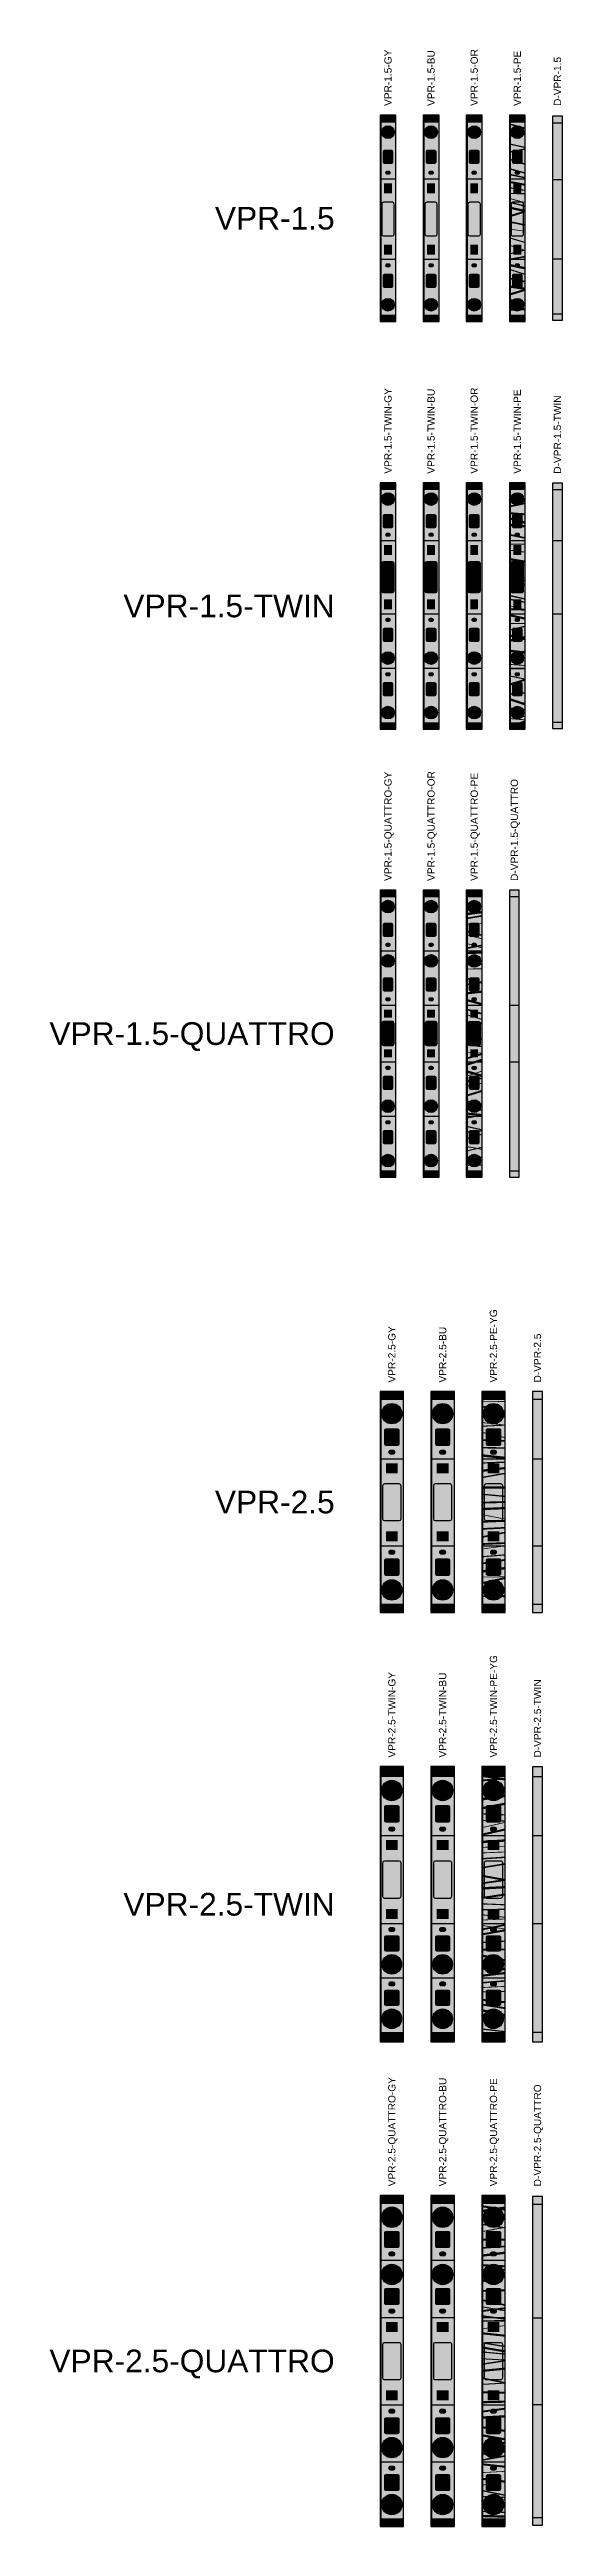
# Model space of a CAD drawing. Header units: millimetres. Extents: x -73 to 58, y -1663 to 37.
# Drawn here: x -73 to 40, y -509 to 37 of the extents above; entities that cross this region are included whole.
import ezdxf
from ezdxf.enums import TextEntityAlignment as Align

# ---------------------------------------------------------------- set-up
doc = ezdxf.new("R2010")
doc.units = ezdxf.units.MM
doc.styles.add('VPR_Arial', font='arial.ttf')

msp = doc.modelspace()

# ---------------------------------------------------------------- texts
at = {"style": 'VPR_Arial'}
for s, p in [('VPR-1.5-GY', (1.75, 24.75)), ('VPR-1.5-BU', (11.25, 24.75)), ('VPR-1.5-OR', (20.75, 24.75)), ('VPR-1.5-PE', (30.25, 24.75)), ('D-VPR-1.5', (39.1, 24.75)), ('VPR-1.5-TWIN-GY', (1.75, -56.35)), ('VPR-1.5-TWIN-BU', (11.25, -56.35)), ('VPR-1.5-TWIN-OR', (20.75, -56.35)), ('VPR-1.5-TWIN-PE', (30.25, -56.35)), ('D-VPR-1.5-TWIN', (39.1, -56.35)), ('VPR-1.5-QUATTRO-GY', (1.75, -146.15)), ('VPR-1.5-QUATTRO-OR', (11.25, -146.15)), ('VPR-1.5-QUATTRO-PE', (20.75, -146.15)), ('D-VPR-1.5-QUATTRO', (29.6, -146.15)), ('VPR-2.5-GY', (2.6, -256.75)), ('VPR-2.5-BU', (13.8, -256.75)), ('VPR-2.5-PE-YG', (25, -256.75)), ('D-VPR-2.5', (34.7, -256.75)), ('VPR-2.5-TWIN-GY', (2.6, -339.45)), ('VPR-2.5-TWIN-BU', (13.8, -339.45)), ('VPR-2.5-TWIN-PE-YG', (25, -339.45)), ('D-VPR-2.5-TWIN', (34.7, -339.45)), ('VPR-2.5-QUATTRO-GY', (2.6, -434)), ('VPR-2.5-QUATTRO-BU', (13.8, -434)), ('VPR-2.5-QUATTRO-PE', (25, -434)), ('D-VPR-2.5-QUATTRO', (34.7, -434))]:
    msp.add_text(s, height=1.6, rotation=90, dxfattribs=at).set_placement(p, align=Align.MIDDLE_LEFT)
for s, p in [('VPR-1.5', (-10, 0)), ('VPR-1.5-TWIN', (-10, -85.5)), ('VPR-1.5-QUATTRO', (-10, -179.8)), ('VPR-2.5', (-10, -283.1)), ('VPR-2.5-TWIN', (-10, -371.8)), ('VPR-2.5-QUATTRO', (-10, -472.5))]:
    msp.add_text(s, height=5, dxfattribs=at).set_placement(p, align=Align.MIDDLE_RIGHT)

# ---------------------------------------------------------------- blocks, each defined once
blk = doc.blocks.new('VPR-2.5-GY')
at = {"true_color": 0x82817d}
blk.add_hatch(color=8, dxfattribs=at).paths.add_polyline_path([(0, -24.35), (5.2, -24.35), (5.2, 24.35), (0, 24.35)])
at = {"true_color": 0x72706d}
for points in [[(0, 22.65), (5.2, 22.65), (5.2, 24.35), (0, 24.35)], [(0, -24.35), (5.2, -24.35), (5.2, -22.55), (0, -22.55)]]:
    blk.add_hatch(color=8, dxfattribs=at).paths.add_polyline_path(points)
at = {"true_color": 0x989692}
for points in [[(0, 9.55), (5.2, 9.55), (5.2, 22.65), (0, 22.65)], [(0, -22.55), (5.2, -22.55), (5.2, -9.65), (0, -9.65)]]:
    blk.add_hatch(color=252, dxfattribs=at).paths.add_polyline_path(points)
at = {"true_color": 0x706f6c}
h = blk.add_hatch(color=8, dxfattribs=at)
edge = h.paths.add_edge_path()
edge.add_arc((2.6, 19.483), 2.25, 0, 360)
at = {"true_color": 0x4f4e4b}
h = blk.add_hatch(color=251, dxfattribs=at)
edge = h.paths.add_edge_path()
edge.add_arc((2.6, 19.168), 1.665, 0, 360)
at = {"true_color": 0x2d2d2b}
h = blk.add_hatch(color=250, dxfattribs=at)
edge = h.paths.add_edge_path()
edge.add_arc((2.6, 18.898), 0.945, 0, 360)
at = {"true_color": 0xe46f30}
for points in [[(1.288, 12.563), (3.912, 12.563, 0.414213562), (4.212, 12.863), (4.212, 15.8, 0.414213562), (3.912, 16.1), (1.288, 16.1, 0.414213562), (0.988, 15.8), (0.988, 12.863, 0.414213562)], [(1.288, -16.1), (3.912, -16.1, 0.414213562), (4.212, -15.8), (4.212, -12.917, 0.414213562), (3.912, -12.617), (1.288, -12.617, 0.414213562), (0.988, -12.917), (0.988, -15.8, 0.414213562)]]:
    blk.add_hatch(color=32, dxfattribs=at).paths.add_polyline_path(points)
at = {"true_color": 0x723718}
for points in [[(0.988, 13.65947), (4.212, 14.57909), (4.212, 15.00353), (0.988, 14.08391)], [(0.988, -15.02027), (4.212, -14.11469), (4.212, -13.69673), (0.988, -14.60231)]]:
    blk.add_hatch(color=36, dxfattribs=at).paths.add_polyline_path(points)
at = {"true_color": 0x3f3f3d}
for points in [[(2.349, 10.441), (2.851, 10.441, 0.414213562), (3.4, 10.99), (3.4, 10.992, 0.414213562), (2.851, 11.541), (2.349, 11.541, 0.414213562), (1.8, 10.992), (1.8, 10.99, 0.414213562)], [(2.349, -11.619), (2.851, -11.619, 0.414213562), (3.4, -11.07), (3.4, -11.068, 0.414213562), (2.851, -10.519), (2.349, -10.519, 0.414213562), (1.8, -11.068), (1.8, -11.07, 0.414213562)]]:
    blk.add_hatch(color=250, dxfattribs=at).paths.add_polyline_path(points)
at = {"true_color": 0x343437}
for points in [[(1.3, 6.35), (3.9, 6.35), (3.9, 8.55), (1.3, 8.55)], [(1.3, -8.65), (3.9, -8.65), (3.9, -6.45), (1.3, -6.45)]]:
    blk.add_hatch(color=250, dxfattribs=at).paths.add_polyline_path(points)
at = {"true_color": 0xa4a29d}
blk.add_hatch(color=253, dxfattribs=at).paths.add_polyline_path([(0.972, -4.082), (4.228, -4.082, 0.414213562), (4.628, -3.682), (4.628, 3.582, 0.414213562), (4.228, 3.982), (0.972, 3.982, 0.414213562), (0.572, 3.582), (0.572, -3.682, 0.414213562)])
at = {"true_color": 0x706f6c}
h = blk.add_hatch(color=8, dxfattribs=at)
edge = h.paths.add_edge_path()
edge.add_arc((2.6, -19.397), 2.25, 0, 360)
at = {"true_color": 0x4f4e4b}
h = blk.add_hatch(color=251, dxfattribs=at)
edge = h.paths.add_edge_path()
edge.add_arc((2.6, -19.082), 1.665, 0, 360)
at = {"true_color": 0x2d2d2b}
h = blk.add_hatch(color=250, dxfattribs=at)
edge = h.paths.add_edge_path()
edge.add_arc((2.6, -18.812), 0.945, 0, 360)
at = {"color": 251, "true_color": 0x5b5a57}
for p, q in [((0, 22.65), (5.2, 22.65)), ((0, 9.55), (5.2, 9.55)), ((0, -9.65), (5.2, -9.65)), ((0, -22.55), (5.2, -22.55))]:
    blk.add_line(p, q, dxfattribs=at)
at = {"color": 253, "true_color": 0xaaa8a3}
blk.add_line((0.25, -24.35), (0.25, 24.35), dxfattribs=at)
blk.add_lwpolyline([(0, -24.35), (5.2, -24.35), (5.2, 24.35), (0, 24.35)], close=True)
at = {"color": 34, "true_color": 0x8d441d}
for points in [[(1.288, 12.563), (3.912, 12.563, 0.414213562), (4.212, 12.863), (4.212, 15.8, 0.414213562), (3.912, 16.1), (1.288, 16.1, 0.414213562), (0.988, 15.8), (0.988, 12.863, 0.414213562)], [(1.288, -16.1), (3.912, -16.1, 0.414213562), (4.212, -15.8), (4.212, -12.917, 0.414213562), (3.912, -12.617), (1.288, -12.617, 0.414213562), (0.988, -12.917), (0.988, -15.8, 0.414213562)]]:
    blk.add_lwpolyline(points, format="xyb", close=True, dxfattribs=at)
at = {"color": 251, "true_color": 0x5b5a57}
blk.add_lwpolyline([(0.972, -4.082), (4.228, -4.082, 0.414213562), (4.628, -3.682), (4.628, 3.582, 0.414213562), (4.228, 3.982), (0.972, 3.982, 0.414213562), (0.572, 3.582), (0.572, -3.682, 0.414213562)], format="xyb", close=True, dxfattribs=at)
at = {"color": 251, "true_color": 0x535250}
for centre in [(2.6, 19.483), (2.6, -19.397)]:
    blk.add_circle(centre, 2.25, dxfattribs=at)
blk = doc.blocks.new('VPR-2.5-BU')
at = {"true_color": 0x22609a}
blk.add_hatch(color=144, dxfattribs=at).paths.add_polyline_path([(0, -24.35), (5.2, -24.35), (5.2, 24.35), (0, 24.35)])
at = {"true_color": 0x1e5487}
for points in [[(0, 22.65), (5.2, 22.65), (5.2, 24.35), (0, 24.35)], [(0, -24.35), (5.2, -24.35), (5.2, -22.55), (0, -22.55)]]:
    blk.add_hatch(color=146, dxfattribs=at).paths.add_polyline_path(points)
at = {"true_color": 0x2870b4}
for points in [[(0, 9.55), (5.2, 9.55), (5.2, 22.65), (0, 22.65)], [(0, -22.55), (5.2, -22.55), (5.2, -9.65), (0, -9.65)]]:
    blk.add_hatch(color=155, dxfattribs=at).paths.add_polyline_path(points)
at = {"true_color": 0x1d5285}
h = blk.add_hatch(color=146, dxfattribs=at)
edge = h.paths.add_edge_path()
edge.add_arc((2.6, 19.483), 2.25, 0, 360)
at = {"true_color": 0x143a5d}
h = blk.add_hatch(color=159, dxfattribs=at)
edge = h.paths.add_edge_path()
edge.add_arc((2.6, 19.168), 1.665, 0, 360)
at = {"true_color": 0x0c2136}
h = blk.add_hatch(color=158, dxfattribs=at)
edge = h.paths.add_edge_path()
edge.add_arc((2.6, 18.898), 0.945, 0, 360)
at = {"true_color": 0xe46f30}
for points in [[(1.288, 12.563), (3.912, 12.563, 0.414213562), (4.212, 12.863), (4.212, 15.8, 0.414213562), (3.912, 16.1), (1.288, 16.1, 0.414213562), (0.988, 15.8), (0.988, 12.863, 0.414213562)], [(1.288, -16.1), (3.912, -16.1, 0.414213562), (4.212, -15.8), (4.212, -12.917, 0.414213562), (3.912, -12.617), (1.288, -12.617, 0.414213562), (0.988, -12.917), (0.988, -15.8, 0.414213562)]]:
    blk.add_hatch(color=32, dxfattribs=at).paths.add_polyline_path(points)
at = {"true_color": 0x723718}
for points in [[(0.988, 13.65947), (4.212, 14.57909), (4.212, 15.00353), (0.988, 14.08391)], [(0.988, -15.02027), (4.212, -14.11469), (4.212, -13.69673), (0.988, -14.60231)]]:
    blk.add_hatch(color=36, dxfattribs=at).paths.add_polyline_path(points)
at = {"true_color": 0x102f4b}
for points in [[(2.349, 10.441), (2.851, 10.441, 0.414213562), (3.4, 10.99), (3.4, 10.992, 0.414213562), (2.851, 11.541), (2.349, 11.541, 0.414213562), (1.8, 10.992), (1.8, 10.99, 0.414213562)], [(2.349, -11.619), (2.851, -11.619, 0.414213562), (3.4, -11.07), (3.4, -11.068, 0.414213562), (2.851, -10.519), (2.349, -10.519, 0.414213562), (1.8, -11.068), (1.8, -11.07, 0.414213562)]]:
    blk.add_hatch(color=158, dxfattribs=at).paths.add_polyline_path(points)
at = {"true_color": 0x343437}
for points in [[(1.3, 6.35), (3.9, 6.35), (3.9, 8.55), (1.3, 8.55)], [(1.3, -8.65), (3.9, -8.65), (3.9, -6.45), (1.3, -6.45)]]:
    blk.add_hatch(color=250, dxfattribs=at).paths.add_polyline_path(points)
at = {"true_color": 0x2b78c2}
blk.add_hatch(color=152, dxfattribs=at).paths.add_polyline_path([(0.972, -4.082), (4.228, -4.082, 0.414213562), (4.628, -3.682), (4.628, 3.582, 0.414213562), (4.228, 3.982), (0.972, 3.982, 0.414213562), (0.572, 3.582), (0.572, -3.682, 0.414213562)])
at = {"true_color": 0x1d5285}
h = blk.add_hatch(color=146, dxfattribs=at)
edge = h.paths.add_edge_path()
edge.add_arc((2.6, -19.397), 2.25, 0, 360)
at = {"true_color": 0x143a5d}
h = blk.add_hatch(color=159, dxfattribs=at)
edge = h.paths.add_edge_path()
edge.add_arc((2.6, -19.082), 1.665, 0, 360)
at = {"true_color": 0x0c2136}
h = blk.add_hatch(color=158, dxfattribs=at)
edge = h.paths.add_edge_path()
edge.add_arc((2.6, -18.812), 0.945, 0, 360)
at = {"color": 156, "true_color": 0x18436c}
for p, q in [((0, 22.65), (5.2, 22.65)), ((0, 9.55), (5.2, 9.55)), ((0, -9.65), (5.2, -9.65)), ((0, -22.55), (5.2, -22.55))]:
    blk.add_line(p, q, dxfattribs=at)
at = {"color": 152, "true_color": 0x2c7dc9}
blk.add_line((0.25, -24.35), (0.25, 24.35), dxfattribs=at)
blk.add_lwpolyline([(0, -24.35), (5.2, -24.35), (5.2, 24.35), (0, 24.35)], close=True)
at = {"color": 34, "true_color": 0x8d441d}
for points in [[(1.288, 12.563), (3.912, 12.563, 0.414213562), (4.212, 12.863), (4.212, 15.8, 0.414213562), (3.912, 16.1), (1.288, 16.1, 0.414213562), (0.988, 15.8), (0.988, 12.863, 0.414213562)], [(1.288, -16.1), (3.912, -16.1, 0.414213562), (4.212, -15.8), (4.212, -12.917, 0.414213562), (3.912, -12.617), (1.288, -12.617, 0.414213562), (0.988, -12.917), (0.988, -15.8, 0.414213562)]]:
    blk.add_lwpolyline(points, format="xyb", close=True, dxfattribs=at)
at = {"color": 156, "true_color": 0x18436c}
blk.add_lwpolyline([(0.972, -4.082), (4.228, -4.082, 0.414213562), (4.628, -3.682), (4.628, 3.582, 0.414213562), (4.228, 3.982), (0.972, 3.982, 0.414213562), (0.572, 3.582), (0.572, -3.682, 0.414213562)], format="xyb", close=True, dxfattribs=at)
at = {"color": 159, "true_color": 0x163d63}
for centre in [(2.6, 19.483), (2.6, -19.397)]:
    blk.add_circle(centre, 2.25, dxfattribs=at)
blk = doc.blocks.new('VPR-2.5-PE-YG')
at = {"true_color": 0x438b60}
blk.add_hatch(color=117, dxfattribs=at).paths.add_polyline_path([(0, -24.35), (5.2, -24.35), (5.2, 24.35), (0, 24.35)])
at = {"true_color": 0x3a7954}
for points in [[(0, 22.65), (5.2, 22.65), (5.2, 24.35), (0, 24.35)], [(0, -24.35), (5.2, -24.35), (5.2, -22.55), (0, -22.55)]]:
    blk.add_hatch(color=107, dxfattribs=at).paths.add_polyline_path(points)
at = {"true_color": 0xc4c45c}
for points in [[(0, 23.4), (5.2, 23.99), (5.2, 24.16), (0, 23.57)], [(0, 22.05), (5.2, 22.09), (5.2, 22.25), (0, 22.22)], [(0, 20.89), (5.2, 19.76), (5.2, 20.16), (0, 21.28)], [(0, 19.23), (5.2, 18.38), (5.2, 18.57), (0, 19.42)], [(0, 18.5), (5.2, 18.75), (5.2, 18.9), (0, 18.66)], [(0, 17.45), (5.2, 16.87), (5.2, 17.05), (0, 17.62)], [(0, 16.59), (5.2, 16.84), (5.2, 17.07), (0, 16.83)], [(0, 15.27), (5.2, 14.09), (5.2, 14.31), (0, 15.49)], [(0, 13.49), (5.2, 13.31), (5.2, 13.68), (0, 13.86)], [(0, 11.82), (5.2, 11.75), (5.2, 12.07), (0, 12.14)], [(0, 10.01), (5.2, 9.45), (5.2, 9.99), (0, 10.55)], [(0, 8.47), (5.2, 8.65), (5.2, 8.93), (0, 8.75)], [(0, 6.63), (5.2, 7.25), (5.2, 7.74), (0, 7.12)], [(0, 5.24), (5.2, 6.18), (5.2, 6.48), (0, 5.54)], [(0, 2.91), (5.2, 2.94), (5.2, 3.48), (0, 3.45)], [(0, 1.59), (5.2, 1.08), (5.2, 1.37), (0, 1.88)], [(0, -0.34), (5.2, -0.2), (5.2, 0.2), (0, 0.07)], [(0, -1.8), (5.2, -1.59), (5.2, -1.1), (0, -1.31)], [(0, -2.85), (5.2, -3.85), (5.2, -3.68), (0, -2.68)], [(0, -4.57), (5.2, -4.36), (5.2, -3.94), (0, -4.15)], [(0, -6.11), (5.2, -5.86), (5.2, -5.5), (0, -5.75)], [(0, -7.92), (5.2, -6.9), (5.2, -6.53), (0, -7.55)], [(0, -9.47), (5.2, -9.25), (5.2, -8.84), (0, -9.06)], [(0, -10.46), (5.2, -9.75), (5.2, -9.6), (0, -10.31)], [(0, -12.21), (5.2, -11.78), (5.2, -11.52), (0, -11.95)], [(0, -13.78), (5.2, -12.95), (5.2, -12.55), (0, -13.38)], [(0, -15.6), (5.2, -14.84), (5.2, -14.3), (0, -15.05)], [(0, -16.62), (5.2, -16.61), (5.2, -16.42), (0, -16.43)], [(0, -18.1), (5.2, -16.98), (5.2, -16.56), (0, -17.68)], [(0, -20.11), (5.2, -21.08), (5.2, -20.68), (0, -19.71)], [(0, -20.95), (5.2, -20.8), (5.2, -20.51), (0, -20.67)], [(0, -22.71), (5.2, -23.59), (5.2, -23.42), (0, -22.54)], [(0, -24.01), (5.2, -24.35), (5.2, -23.91), (0, -23.57)]]:
    blk.add_hatch(color=53, dxfattribs=at).paths.add_polyline_path(points)
at = {"true_color": 0x4ea270}
for points in [[(0, 9.55), (5.2, 9.55), (5.2, 22.65), (0, 22.65)], [(0, -22.55), (5.2, -22.55), (5.2, -9.65), (0, -9.65)]]:
    blk.add_hatch(color=115, dxfattribs=at).paths.add_polyline_path(points)
at = {"true_color": 0x397752}
h = blk.add_hatch(color=107, dxfattribs=at)
edge = h.paths.add_edge_path()
edge.add_arc((2.6, 19.48), 2.25, 0, 360)
at = {"true_color": 0x28543a}
h = blk.add_hatch(color=119, dxfattribs=at)
edge = h.paths.add_edge_path()
edge.add_arc((2.6, 19.17), 1.67, 0, 360)
at = {"true_color": 0x173021}
h = blk.add_hatch(color=99, dxfattribs=at)
edge = h.paths.add_edge_path()
edge.add_arc((2.6, 18.9), 0.945, 0, 360)
at = {"true_color": 0xe46f30}
for points in [[(1.29, 12.56), (3.91, 12.56, 0.414214), (4.21, 12.86), (4.21, 15.8, 0.414214), (3.91, 16.1), (1.29, 16.1, 0.414214), (0.99, 15.8), (0.99, 12.86, 0.414214)], [(1.29, -16.1), (3.91, -16.1, 0.414214), (4.21, -15.8), (4.21, -12.92, 0.414214), (3.91, -12.62), (1.29, -12.62, 0.414214), (0.99, -12.92), (0.99, -15.8, 0.414214)]]:
    blk.add_hatch(color=32, dxfattribs=at).paths.add_polyline_path(points)
at = {"true_color": 0x723718}
for points in [[(0.99, 13.66), (4.21, 14.58), (4.21, 15), (0.99, 14.08)], [(0.99, -15.02), (4.21, -14.11), (4.21, -13.7), (0.99, -14.6)]]:
    blk.add_hatch(color=36, dxfattribs=at).paths.add_polyline_path(points)
at = {"true_color": 0x20442f}
for points in [[(2.35, 10.44), (2.85, 10.44, 0.414214), (3.4, 10.99), (3.4, 10.99, 0.414214), (2.85, 11.54), (2.35, 11.54, 0.414214), (1.8, 10.99), (1.8, 10.99, 0.414214)], [(2.35, -11.62), (2.85, -11.62, 0.414214), (3.4, -11.07), (3.4, -11.07, 0.414214), (2.85, -10.52), (2.35, -10.52, 0.414214), (1.8, -11.07), (1.8, -11.07, 0.414214)]]:
    blk.add_hatch(color=109, dxfattribs=at).paths.add_polyline_path(points)
at = {"true_color": 0x343437}
for points in [[(1.3, 6.35), (3.9, 6.35), (3.9, 8.55), (1.3, 8.55)], [(1.3, -8.65), (3.9, -8.65), (3.9, -6.45), (1.3, -6.45)]]:
    blk.add_hatch(color=250, dxfattribs=at).paths.add_polyline_path(points)
at = {"true_color": 0x4a996a}
blk.add_hatch(color=115, dxfattribs=at).paths.add_polyline_path([(0.97, -4.08), (4.23, -4.08, 0.414214), (4.63, -3.68), (4.63, 3.58, 0.414214), (4.23, 3.98), (0.97, 3.98, 0.414214), (0.57, 3.58), (0.57, -3.68, 0.414214)])
at = {"true_color": 0x397752}
h = blk.add_hatch(color=107, dxfattribs=at)
edge = h.paths.add_edge_path()
edge.add_arc((2.6, -19.4), 2.25, 0, 360)
at = {"true_color": 0x28543a}
h = blk.add_hatch(color=119, dxfattribs=at)
edge = h.paths.add_edge_path()
edge.add_arc((2.6, -19.08), 1.67, 0, 360)
at = {"true_color": 0x173021}
h = blk.add_hatch(color=99, dxfattribs=at)
edge = h.paths.add_edge_path()
edge.add_arc((2.6, -18.81), 0.945, 0, 360)
at = {"color": 129, "true_color": 0x2e6143}
for p, q in [((0, 22.65), (5.2, 22.65)), ((0, 9.55), (5.2, 9.55)), ((0, -9.65), (5.2, -9.65)), ((0, -22.55), (5.2, -22.55))]:
    blk.add_line(p, q, dxfattribs=at)
at = {"color": 103, "true_color": 0x57b57d}
blk.add_line((0.25, -24.35), (0.25, 24.35), dxfattribs=at)
blk.add_lwpolyline([(0, -24.35), (5.2, -24.35), (5.2, 24.35), (0, 24.35)], close=True)
at = {"color": 34, "true_color": 0x8d441d}
for points in [[(1.29, 12.56), (3.91, 12.56, 0.414214), (4.21, 12.86), (4.21, 15.8, 0.414214), (3.91, 16.1), (1.29, 16.1, 0.414214), (0.99, 15.8), (0.99, 12.86, 0.414214)], [(1.29, -16.1), (3.91, -16.1, 0.414214), (4.21, -15.8), (4.21, -12.92, 0.414214), (3.91, -12.62), (1.29, -12.62, 0.414214), (0.99, -12.92), (0.99, -15.8, 0.414214)]]:
    blk.add_lwpolyline(points, format="xyb", close=True, dxfattribs=at)
at = {"color": 129, "true_color": 0x2e6143}
blk.add_lwpolyline([(0.97, -4.08), (4.23, -4.08, 0.414214), (4.63, -3.68), (4.63, 3.58, 0.414214), (4.23, 3.98), (0.97, 3.98, 0.414214), (0.57, 3.58), (0.57, -3.68, 0.414214)], format="xyb", close=True, dxfattribs=at)
at = {"color": 119, "true_color": 0x2a593d}
for centre in [(2.6, 19.48), (2.6, -19.4)]:
    blk.add_circle(centre, 2.25, dxfattribs=at)
blk = doc.blocks.new('D-VPR-2.5')
at = {"true_color": 0xaba7a1}
blk.add_hatch(color=253, dxfattribs=at).paths.add_polyline_path([(0, -24.35), (2.2, -24.35), (2.2, 24.35), (0, 24.35)])
at = {"true_color": 0xb5b1aa}
for points in [[(0, 9.55), (2.2, 9.55), (2.2, 22.65), (0, 22.65)], [(0, -22.55), (2.2, -22.55), (2.2, -9.65), (0, -9.65)]]:
    blk.add_hatch(color=253, dxfattribs=at).paths.add_polyline_path(points)
at = {"color": 8, "true_color": 0x777470}
for p, q in [((0, 22.65), (2.2, 22.65)), ((0, 9.55), (2.2, 9.55)), ((0, -9.65), (2.2, -9.65)), ((0, -22.55), (2.2, -22.55))]:
    blk.add_line(p, q, dxfattribs=at)
blk.add_lwpolyline([(0, -24.35), (2.2, -24.35), (2.2, 24.35), (0, 24.35)], close=True)
blk = doc.blocks.new('VPR-2.5-TWIN-GY')
at = {"true_color": 0x82817d}
blk.add_hatch(color=8, dxfattribs=at).paths.add_polyline_path([(0, -30.35), (5.2, -30.35), (5.2, 30.35), (0, 30.35)])
at = {"true_color": 0x72706d}
for points in [[(0, 28.25), (5.2, 28.25), (5.2, 30.35), (0, 30.35)], [(0, -30.35), (5.2, -30.35), (5.2, -28.25), (0, -28.25)]]:
    blk.add_hatch(color=8, dxfattribs=at).paths.add_polyline_path(points)
at = {"true_color": 0x989692}
for points in [[(0, 15.15), (5.2, 15.15), (5.2, 28.25), (0, 28.25)], [(0, -28.25), (5.2, -28.25), (5.2, -4.25), (0, -4.25)]]:
    blk.add_hatch(color=252, dxfattribs=at).paths.add_polyline_path(points)
at = {"true_color": 0x706f6c}
h = blk.add_hatch(color=8, dxfattribs=at)
edge = h.paths.add_edge_path()
edge.add_arc((2.6, 25.083), 2.25, 0, 360)
at = {"true_color": 0x4f4e4b}
h = blk.add_hatch(color=251, dxfattribs=at)
edge = h.paths.add_edge_path()
edge.add_arc((2.6, 24.768), 1.665, 0, 360)
at = {"true_color": 0x2d2d2b}
h = blk.add_hatch(color=250, dxfattribs=at)
edge = h.paths.add_edge_path()
edge.add_arc((2.6, 24.498), 0.945, 0, 360)
at = {"true_color": 0xe46f30}
for points in [[(1.288, 18.163), (3.912, 18.163, 0.41421356), (4.212, 18.463), (4.212, 21.4, 0.41421356), (3.912, 21.7), (1.288, 21.7, 0.41421356), (0.988, 21.4), (0.988, 18.463, 0.41421356)], [(1.288, -10.25), (3.912, -10.25, 0.41421356), (4.212, -9.95), (4.212, -7.31, 0.41421356), (3.912, -7.01), (1.288, -7.01, 0.41421356), (0.988, -7.31), (0.988, -9.95, 0.41421356)], [(1.288, -22.25), (3.912, -22.25, 0.41421356), (4.212, -21.95), (4.212, -19.31, 0.41421356), (3.912, -19.01), (1.288, -19.01, 0.41421356), (0.988, -19.31), (0.988, -21.95, 0.41421356)]]:
    blk.add_hatch(color=32, dxfattribs=at).paths.add_polyline_path(points)
at = {"true_color": 0x723718}
for points in [[(0.988, 19.2595), (4.212, 20.1791), (4.212, 20.6035), (0.988, 19.6839)], [(0.988, -9.2456), (4.212, -8.4032), (4.212, -8.0144), (0.988, -8.8568)], [(0.988, -21.2456), (4.212, -20.4032), (4.212, -20.0144), (0.988, -20.8568)]]:
    blk.add_hatch(color=36, dxfattribs=at).paths.add_polyline_path(points)
at = {"true_color": 0x3f3f3d}
for points in [[(2.349, 16.041), (2.851, 16.041, 0.41421356), (3.4, 16.59), (3.4, 16.592, 0.41421356), (2.851, 17.141), (2.349, 17.141, 0.41421356), (1.8, 16.592), (1.8, 16.59, 0.41421356)], [(2.349, -6.12), (2.851, -6.12, 0.41421356), (3.4, -5.571), (3.4, -5.569, 0.41421356), (2.851, -5.02), (2.349, -5.02, 0.41421356), (1.8, -5.569), (1.8, -5.571, 0.41421356)], [(2.349, -18.12), (2.851, -18.12, 0.41421356), (3.4, -17.571), (3.4, -17.569, 0.41421356), (2.851, -17.02), (2.349, -17.02, 0.41421356), (1.8, -17.569), (1.8, -17.571, 0.41421356)]]:
    blk.add_hatch(color=250, dxfattribs=at).paths.add_polyline_path(points)
at = {"true_color": 0x343437}
for points in [[(1.3, 11.95), (3.9, 11.95), (3.9, 14.15), (1.3, 14.15)], [(1.3, -3.25), (3.9, -3.25), (3.9, -1.05), (1.3, -1.05)]]:
    blk.add_hatch(color=250, dxfattribs=at).paths.add_polyline_path(points)
at = {"true_color": 0xa4a29d}
blk.add_hatch(color=253, dxfattribs=at).paths.add_polyline_path([(0.972, 1.376), (4.228, 1.376, 0.41421356), (4.628, 1.776), (4.628, 9.124, 0.41421356), (4.228, 9.524), (0.972, 9.524, 0.41421356), (0.572, 9.124), (0.572, 1.776, 0.41421356)])
at = {"true_color": 0x706f6c}
h = blk.add_hatch(color=8, dxfattribs=at)
edge = h.paths.add_edge_path()
edge.add_arc((2.6, -13.25), 2.16, 0, 360)
at = {"true_color": 0x4f4e4b}
h = blk.add_hatch(color=251, dxfattribs=at)
edge = h.paths.add_edge_path()
edge.add_arc((2.6, -12.9476), 1.5984, 0, 360)
at = {"true_color": 0x2d2d2b}
h = blk.add_hatch(color=250, dxfattribs=at)
edge = h.paths.add_edge_path()
edge.add_arc((2.6, -12.6884), 0.9072, 0, 360)
at = {"true_color": 0x706f6c}
h = blk.add_hatch(color=8, dxfattribs=at)
edge = h.paths.add_edge_path()
edge.add_arc((2.6, -25.25), 2.16, 0, 360)
at = {"true_color": 0x4f4e4b}
h = blk.add_hatch(color=251, dxfattribs=at)
edge = h.paths.add_edge_path()
edge.add_arc((2.6, -24.9476), 1.5984, 0, 360)
at = {"true_color": 0x2d2d2b}
h = blk.add_hatch(color=250, dxfattribs=at)
edge = h.paths.add_edge_path()
edge.add_arc((2.6, -24.6884), 0.9072, 0, 360)
at = {"color": 251, "true_color": 0x5b5a57}
for p, q in [((0, 28.25), (5.2, 28.25)), ((0, 15.15), (5.2, 15.15)), ((0, -4.25), (5.2, -4.25)), ((0, -16.25), (5.2, -16.25)), ((0, -28.25), (5.2, -28.25))]:
    blk.add_line(p, q, dxfattribs=at)
at = {"color": 253, "true_color": 0xaaa8a3}
blk.add_line((0.25, -30.35), (0.25, 30.35), dxfattribs=at)
blk.add_lwpolyline([(0, -30.35), (5.2, -30.35), (5.2, 30.35), (0, 30.35)], close=True)
at = {"color": 34, "true_color": 0x8d441d}
for points in [[(1.288, 18.163), (3.912, 18.163, 0.41421356), (4.212, 18.463), (4.212, 21.4, 0.41421356), (3.912, 21.7), (1.288, 21.7, 0.41421356), (0.988, 21.4), (0.988, 18.463, 0.41421356)], [(1.288, -10.25), (3.912, -10.25, 0.41421356), (4.212, -9.95), (4.212, -7.31, 0.41421356), (3.912, -7.01), (1.288, -7.01, 0.41421356), (0.988, -7.31), (0.988, -9.95, 0.41421356)], [(1.288, -22.25), (3.912, -22.25, 0.41421356), (4.212, -21.95), (4.212, -19.31, 0.41421356), (3.912, -19.01), (1.288, -19.01, 0.41421356), (0.988, -19.31), (0.988, -21.95, 0.41421356)]]:
    blk.add_lwpolyline(points, format="xyb", close=True, dxfattribs=at)
at = {"color": 251, "true_color": 0x5b5a57}
blk.add_lwpolyline([(0.972, 1.376), (4.228, 1.376, 0.41421356), (4.628, 1.776), (4.628, 9.124, 0.41421356), (4.228, 9.524), (0.972, 9.524, 0.41421356), (0.572, 9.124), (0.572, 1.776, 0.41421356)], format="xyb", close=True, dxfattribs=at)
at = {"color": 251, "true_color": 0x535250}
for centre, radius in [((2.6, 25.083), 2.25), ((2.6, -13.25), 2.16), ((2.6, -25.25), 2.16)]:
    blk.add_circle(centre, radius, dxfattribs=at)
blk = doc.blocks.new('VPR-2.5-TWIN-BU')
at = {"true_color": 0x22609a}
blk.add_hatch(color=144, dxfattribs=at).paths.add_polyline_path([(0, -30.35), (5.2, -30.35), (5.2, 30.35), (0, 30.35)])
at = {"true_color": 0x1e5487}
for points in [[(0, 28.25), (5.2, 28.25), (5.2, 30.35), (0, 30.35)], [(0, -30.35), (5.2, -30.35), (5.2, -28.25), (0, -28.25)]]:
    blk.add_hatch(color=146, dxfattribs=at).paths.add_polyline_path(points)
at = {"true_color": 0x2870b4}
for points in [[(0, 15.15), (5.2, 15.15), (5.2, 28.25), (0, 28.25)], [(0, -28.25), (5.2, -28.25), (5.2, -4.25), (0, -4.25)]]:
    blk.add_hatch(color=155, dxfattribs=at).paths.add_polyline_path(points)
at = {"true_color": 0x1d5285}
h = blk.add_hatch(color=146, dxfattribs=at)
edge = h.paths.add_edge_path()
edge.add_arc((2.6, 25.083), 2.25, 0, 360)
at = {"true_color": 0x143a5d}
h = blk.add_hatch(color=159, dxfattribs=at)
edge = h.paths.add_edge_path()
edge.add_arc((2.6, 24.768), 1.665, 0, 360)
at = {"true_color": 0x0c2136}
h = blk.add_hatch(color=158, dxfattribs=at)
edge = h.paths.add_edge_path()
edge.add_arc((2.6, 24.498), 0.945, 0, 360)
at = {"true_color": 0xe46f30}
for points in [[(1.288, 18.163), (3.912, 18.163, 0.41421356), (4.212, 18.463), (4.212, 21.4, 0.41421356), (3.912, 21.7), (1.288, 21.7, 0.41421356), (0.988, 21.4), (0.988, 18.463, 0.41421356)], [(1.288, -10.25), (3.912, -10.25, 0.41421356), (4.212, -9.95), (4.212, -7.31, 0.41421356), (3.912, -7.01), (1.288, -7.01, 0.41421356), (0.988, -7.31), (0.988, -9.95, 0.41421356)], [(1.288, -22.25), (3.912, -22.25, 0.41421356), (4.212, -21.95), (4.212, -19.31, 0.41421356), (3.912, -19.01), (1.288, -19.01, 0.41421356), (0.988, -19.31), (0.988, -21.95, 0.41421356)]]:
    blk.add_hatch(color=32, dxfattribs=at).paths.add_polyline_path(points)
at = {"true_color": 0x723718}
for points in [[(0.988, 19.2595), (4.212, 20.1791), (4.212, 20.6035), (0.988, 19.6839)], [(0.988, -9.2456), (4.212, -8.4032), (4.212, -8.0144), (0.988, -8.8568)], [(0.988, -21.2456), (4.212, -20.4032), (4.212, -20.0144), (0.988, -20.8568)]]:
    blk.add_hatch(color=36, dxfattribs=at).paths.add_polyline_path(points)
at = {"true_color": 0x102f4b}
for points in [[(2.349, 16.041), (2.851, 16.041, 0.41421356), (3.4, 16.59), (3.4, 16.592, 0.41421356), (2.851, 17.141), (2.349, 17.141, 0.41421356), (1.8, 16.592), (1.8, 16.59, 0.41421356)], [(2.349, -6.12), (2.851, -6.12, 0.41421356), (3.4, -5.571), (3.4, -5.569, 0.41421356), (2.851, -5.02), (2.349, -5.02, 0.41421356), (1.8, -5.569), (1.8, -5.571, 0.41421356)], [(2.349, -18.12), (2.851, -18.12, 0.41421356), (3.4, -17.571), (3.4, -17.569, 0.41421356), (2.851, -17.02), (2.349, -17.02, 0.41421356), (1.8, -17.569), (1.8, -17.571, 0.41421356)]]:
    blk.add_hatch(color=158, dxfattribs=at).paths.add_polyline_path(points)
at = {"true_color": 0x343437}
for points in [[(1.3, 11.95), (3.9, 11.95), (3.9, 14.15), (1.3, 14.15)], [(1.3, -3.25), (3.9, -3.25), (3.9, -1.05), (1.3, -1.05)]]:
    blk.add_hatch(color=250, dxfattribs=at).paths.add_polyline_path(points)
at = {"true_color": 0x2b78c2}
blk.add_hatch(color=152, dxfattribs=at).paths.add_polyline_path([(0.972, 1.376), (4.228, 1.376, 0.41421356), (4.628, 1.776), (4.628, 9.124, 0.41421356), (4.228, 9.524), (0.972, 9.524, 0.41421356), (0.572, 9.124), (0.572, 1.776, 0.41421356)])
at = {"true_color": 0x1d5285}
h = blk.add_hatch(color=146, dxfattribs=at)
edge = h.paths.add_edge_path()
edge.add_arc((2.6, -13.25), 2.16, 0, 360)
at = {"true_color": 0x143a5d}
h = blk.add_hatch(color=159, dxfattribs=at)
edge = h.paths.add_edge_path()
edge.add_arc((2.6, -12.9476), 1.5984, 0, 360)
at = {"true_color": 0x0c2136}
h = blk.add_hatch(color=158, dxfattribs=at)
edge = h.paths.add_edge_path()
edge.add_arc((2.6, -12.6884), 0.9072, 0, 360)
at = {"true_color": 0x1d5285}
h = blk.add_hatch(color=146, dxfattribs=at)
edge = h.paths.add_edge_path()
edge.add_arc((2.6, -25.25), 2.16, 0, 360)
at = {"true_color": 0x143a5d}
h = blk.add_hatch(color=159, dxfattribs=at)
edge = h.paths.add_edge_path()
edge.add_arc((2.6, -24.9476), 1.5984, 0, 360)
at = {"true_color": 0x0c2136}
h = blk.add_hatch(color=158, dxfattribs=at)
edge = h.paths.add_edge_path()
edge.add_arc((2.6, -24.6884), 0.9072, 0, 360)
at = {"color": 156, "true_color": 0x18436c}
for p, q in [((0, 28.25), (5.2, 28.25)), ((0, 15.15), (5.2, 15.15)), ((0, -4.25), (5.2, -4.25)), ((0, -16.25), (5.2, -16.25)), ((0, -28.25), (5.2, -28.25))]:
    blk.add_line(p, q, dxfattribs=at)
at = {"color": 152, "true_color": 0x2c7dc9}
blk.add_line((0.25, -30.35), (0.25, 30.35), dxfattribs=at)
blk.add_lwpolyline([(0, -30.35), (5.2, -30.35), (5.2, 30.35), (0, 30.35)], close=True)
at = {"color": 34, "true_color": 0x8d441d}
for points in [[(1.288, 18.163), (3.912, 18.163, 0.41421356), (4.212, 18.463), (4.212, 21.4, 0.41421356), (3.912, 21.7), (1.288, 21.7, 0.41421356), (0.988, 21.4), (0.988, 18.463, 0.41421356)], [(1.288, -10.25), (3.912, -10.25, 0.41421356), (4.212, -9.95), (4.212, -7.31, 0.41421356), (3.912, -7.01), (1.288, -7.01, 0.41421356), (0.988, -7.31), (0.988, -9.95, 0.41421356)], [(1.288, -22.25), (3.912, -22.25, 0.41421356), (4.212, -21.95), (4.212, -19.31, 0.41421356), (3.912, -19.01), (1.288, -19.01, 0.41421356), (0.988, -19.31), (0.988, -21.95, 0.41421356)]]:
    blk.add_lwpolyline(points, format="xyb", close=True, dxfattribs=at)
at = {"color": 156, "true_color": 0x18436c}
blk.add_lwpolyline([(0.972, 1.376), (4.228, 1.376, 0.41421356), (4.628, 1.776), (4.628, 9.124, 0.41421356), (4.228, 9.524), (0.972, 9.524, 0.41421356), (0.572, 9.124), (0.572, 1.776, 0.41421356)], format="xyb", close=True, dxfattribs=at)
at = {"color": 159, "true_color": 0x163d63}
for centre, radius in [((2.6, 25.083), 2.25), ((2.6, -13.25), 2.16), ((2.6, -25.25), 2.16)]:
    blk.add_circle(centre, radius, dxfattribs=at)
blk = doc.blocks.new('VPR-2.5-TWIN-PE-YG')
at = {"true_color": 0x438b60}
blk.add_hatch(color=117, dxfattribs=at).paths.add_polyline_path([(0, -30.35), (5.2, -30.35), (5.2, 30.35), (0, 30.35)])
at = {"true_color": 0x3a7954}
for points in [[(0, 28.25), (5.2, 28.25), (5.2, 30.35), (0, 30.35)], [(0, -30.35), (5.2, -30.35), (5.2, -28.25), (0, -28.25)]]:
    blk.add_hatch(color=107, dxfattribs=at).paths.add_polyline_path(points)
at = {"true_color": 0xc4c45c}
for points in [[(0, 29.28), (5.2, 29.28), (5.2, 29.52), (0, 29.52)], [(0, 28.09), (5.2, 27.27), (5.2, 27.8), (0, 28.62)], [(0, 27.09), (5.2, 27.52), (5.2, 27.91), (0, 27.49)], [(0, 25.68), (5.2, 25.4), (5.2, 25.93), (0, 26.22)], [(0, 24.74), (5.2, 24.09), (5.2, 24.26), (0, 24.91)], [(0, 22.87), (5.2, 23.63), (5.2, 24.18), (0, 23.42)], [(0, 20.89), (5.2, 21.92), (5.2, 22.44), (0, 21.42)], [(0, 19.82), (5.2, 19.57), (5.2, 19.84), (0, 20.1)], [(0, 18.39), (5.2, 18.23), (5.2, 18.47), (0, 18.62)], [(0, 16.79), (5.2, 17.98), (5.2, 18.16), (0, 16.97)], [(0, 15.1), (5.2, 16.27), (5.2, 16.73), (0, 15.57)], [(0, 13.48), (5.2, 13.8), (5.2, 14.32), (0, 14.01)], [(0, 12.47), (5.2, 12.63), (5.2, 12.81), (0, 12.64)], [(0, 11.22), (5.2, 11.45), (5.2, 11.64), (0, 11.41)], [(0, 9.88), (5.2, 10.21), (5.2, 10.52), (0, 10.19)], [(0, 7.88), (5.2, 8.72), (5.2, 9.07), (0, 8.23)], [(0, 6.07), (5.2, 5.13), (5.2, 5.57), (0, 6.51)], [(0, 4.42), (5.2, 5.15), (5.2, 5.54), (0, 4.8)], [(0, 3.24), (5.2, 3.52), (5.2, 4.03), (0, 3.76)], [(0, 1.17), (5.2, 1.95), (5.2, 2.37), (0, 1.6)], [(0, -0.03), (5.2, -0.24), (5.2, 0.01), (0, 0.22)], [(0, -1.37), (5.2, -1.28), (5.2, -0.98), (0, -1.06)], [(0, -2.42), (5.2, -2.98), (5.2, -2.77), (0, -2.21)], [(0, -3.57), (5.2, -3.33), (5.2, -3.16), (0, -3.4)], [(0, -5.76), (5.2, -4.73), (5.2, -4.35), (0, -5.37)], [(0, -4.73), (5.2, -5.56), (5.2, -5.39), (0, -4.56)], [(0, -6.88), (5.2, -5.95), (5.2, -5.5), (0, -6.44)], [(0, -8.56), (5.2, -8.26), (5.2, -8), (0, -8.3)], [(0, -10.22), (5.2, -10.17), (5.2, -9.78), (0, -9.82)], [(0, -11.56), (5.2, -12.66), (5.2, -12.14), (0, -11.04)], [(0, -12.64), (5.2, -13.4), (5.2, -12.92), (0, -12.16)], [(0, -14.4), (5.2, -14.58), (5.2, -14.09), (0, -13.9)], [(0, -16.01), (5.2, -15.39), (5.2, -14.92), (0, -15.53)], [(0, -17.49), (5.2, -17.07), (5.2, -16.73), (0, -17.15)], [(0, -18.47), (5.2, -18.19), (5.2, -18.01), (0, -18.29)], [(0, -19.44), (5.2, -19.37), (5.2, -19.11), (0, -19.18)], [(0, -21.3), (5.2, -21.82), (5.2, -21.37), (0, -20.85)], [(0, -22.3), (5.2, -23.13), (5.2, -22.72), (0, -21.9)], [(0, -23.61), (5.2, -24.69), (5.2, -24.2), (0, -23.11)], [(0, -24.46), (5.2, -25.06), (5.2, -24.73), (0, -24.13)], [(0, -26.07), (5.2, -25.09), (5.2, -24.85), (0, -25.82)], [(0, -27.64), (5.2, -28.25), (5.2, -27.96), (0, -27.36)], [(0, -29.84), (5.2, -28.67), (5.2, -28.2), (0, -29.37)]]:
    blk.add_hatch(color=53, dxfattribs=at).paths.add_polyline_path(points)
at = {"true_color": 0x4ea270}
for points in [[(0, 15.15), (5.2, 15.15), (5.2, 28.25), (0, 28.25)], [(0, -28.25), (5.2, -28.25), (5.2, -4.25), (0, -4.25)]]:
    blk.add_hatch(color=115, dxfattribs=at).paths.add_polyline_path(points)
at = {"true_color": 0x397752}
h = blk.add_hatch(color=107, dxfattribs=at)
edge = h.paths.add_edge_path()
edge.add_arc((2.6, 25.08), 2.25, 0, 360)
at = {"true_color": 0x28543a}
h = blk.add_hatch(color=119, dxfattribs=at)
edge = h.paths.add_edge_path()
edge.add_arc((2.6, 24.77), 1.67, 0, 360)
at = {"true_color": 0x173021}
h = blk.add_hatch(color=99, dxfattribs=at)
edge = h.paths.add_edge_path()
edge.add_arc((2.6, 24.5), 0.945, 0, 360)
at = {"true_color": 0xe46f30}
for points in [[(1.29, 18.16), (3.91, 18.16, 0.414214), (4.21, 18.46), (4.21, 21.4, 0.414214), (3.91, 21.7), (1.29, 21.7, 0.414214), (0.99, 21.4), (0.99, 18.46, 0.414214)], [(1.29, -10.25), (3.91, -10.25, 0.414214), (4.21, -9.95), (4.21, -7.31, 0.414214), (3.91, -7.01), (1.29, -7.01, 0.414214), (0.99, -7.31), (0.99, -9.95, 0.414214)], [(1.29, -22.25), (3.91, -22.25, 0.414214), (4.21, -21.95), (4.21, -19.31, 0.414214), (3.91, -19.01), (1.29, -19.01, 0.414214), (0.99, -19.31), (0.99, -21.95, 0.414214)]]:
    blk.add_hatch(color=32, dxfattribs=at).paths.add_polyline_path(points)
at = {"true_color": 0x723718}
for points in [[(0.99, 19.26), (4.21, 20.18), (4.21, 20.6), (0.99, 19.68)], [(0.99, -9.25), (4.21, -8.4), (4.21, -8.01), (0.99, -8.86)], [(0.99, -21.25), (4.21, -20.4), (4.21, -20.01), (0.99, -20.86)]]:
    blk.add_hatch(color=36, dxfattribs=at).paths.add_polyline_path(points)
at = {"true_color": 0x20442f}
for points in [[(2.35, 16.04), (2.85, 16.04, 0.414214), (3.4, 16.59), (3.4, 16.59, 0.414214), (2.85, 17.14), (2.35, 17.14, 0.414214), (1.8, 16.59), (1.8, 16.59, 0.414214)], [(2.35, -6.12), (2.85, -6.12, 0.414214), (3.4, -5.57), (3.4, -5.57, 0.414214), (2.85, -5.02), (2.35, -5.02, 0.414214), (1.8, -5.57), (1.8, -5.57, 0.414214)], [(2.35, -18.12), (2.85, -18.12, 0.414214), (3.4, -17.57), (3.4, -17.57, 0.414214), (2.85, -17.02), (2.35, -17.02, 0.414214), (1.8, -17.57), (1.8, -17.57, 0.414214)]]:
    blk.add_hatch(color=109, dxfattribs=at).paths.add_polyline_path(points)
at = {"true_color": 0x343437}
for points in [[(1.3, 11.95), (3.9, 11.95), (3.9, 14.15), (1.3, 14.15)], [(1.3, -3.25), (3.9, -3.25), (3.9, -1.05), (1.3, -1.05)]]:
    blk.add_hatch(color=250, dxfattribs=at).paths.add_polyline_path(points)
at = {"true_color": 0x4a996a}
blk.add_hatch(color=115, dxfattribs=at).paths.add_polyline_path([(0.97, 1.38), (4.23, 1.38, 0.414214), (4.63, 1.78), (4.63, 9.12, 0.414214), (4.23, 9.52), (0.97, 9.52, 0.414214), (0.57, 9.12), (0.57, 1.78, 0.414214)])
at = {"true_color": 0x397752}
h = blk.add_hatch(color=107, dxfattribs=at)
edge = h.paths.add_edge_path()
edge.add_arc((2.6, -13.25), 2.16, 0, 360)
at = {"true_color": 0x28543a}
h = blk.add_hatch(color=119, dxfattribs=at)
edge = h.paths.add_edge_path()
edge.add_arc((2.6, -12.95), 1.6, 0, 360)
at = {"true_color": 0x173021}
h = blk.add_hatch(color=99, dxfattribs=at)
edge = h.paths.add_edge_path()
edge.add_arc((2.6, -12.69), 0.907, 0, 360)
at = {"true_color": 0x397752}
h = blk.add_hatch(color=107, dxfattribs=at)
edge = h.paths.add_edge_path()
edge.add_arc((2.6, -25.25), 2.16, 0, 360)
at = {"true_color": 0x28543a}
h = blk.add_hatch(color=119, dxfattribs=at)
edge = h.paths.add_edge_path()
edge.add_arc((2.6, -24.95), 1.6, 0, 360)
at = {"true_color": 0x173021}
h = blk.add_hatch(color=99, dxfattribs=at)
edge = h.paths.add_edge_path()
edge.add_arc((2.6, -24.69), 0.907, 0, 360)
at = {"color": 129, "true_color": 0x2e6143}
for p, q in [((0, 28.25), (5.2, 28.25)), ((0, 15.15), (5.2, 15.15)), ((0, -4.25), (5.2, -4.25)), ((0, -16.25), (5.2, -16.25)), ((0, -28.25), (5.2, -28.25))]:
    blk.add_line(p, q, dxfattribs=at)
at = {"color": 103, "true_color": 0x57b57d}
blk.add_line((0.25, -30.35), (0.25, 30.35), dxfattribs=at)
blk.add_lwpolyline([(0, -30.35), (5.2, -30.35), (5.2, 30.35), (0, 30.35)], close=True)
at = {"color": 34, "true_color": 0x8d441d}
for points in [[(1.29, 18.16), (3.91, 18.16, 0.414214), (4.21, 18.46), (4.21, 21.4, 0.414214), (3.91, 21.7), (1.29, 21.7, 0.414214), (0.99, 21.4), (0.99, 18.46, 0.414214)], [(1.29, -10.25), (3.91, -10.25, 0.414214), (4.21, -9.95), (4.21, -7.31, 0.414214), (3.91, -7.01), (1.29, -7.01, 0.414214), (0.99, -7.31), (0.99, -9.95, 0.414214)], [(1.29, -22.25), (3.91, -22.25, 0.414214), (4.21, -21.95), (4.21, -19.31, 0.414214), (3.91, -19.01), (1.29, -19.01, 0.414214), (0.99, -19.31), (0.99, -21.95, 0.414214)]]:
    blk.add_lwpolyline(points, format="xyb", close=True, dxfattribs=at)
at = {"color": 129, "true_color": 0x2e6143}
blk.add_lwpolyline([(0.97, 1.38), (4.23, 1.38, 0.414214), (4.63, 1.78), (4.63, 9.12, 0.414214), (4.23, 9.52), (0.97, 9.52, 0.414214), (0.57, 9.12), (0.57, 1.78, 0.414214)], format="xyb", close=True, dxfattribs=at)
at = {"color": 119, "true_color": 0x2a593d}
for centre, radius in [((2.6, 25.08), 2.25), ((2.6, -13.25), 2.16), ((2.6, -25.25), 2.16)]:
    blk.add_circle(centre, radius, dxfattribs=at)
blk = doc.blocks.new('D-VPR-2.5-TWIN')
at = {"true_color": 0xaba7a1}
blk.add_hatch(color=253, dxfattribs=at).paths.add_polyline_path([(0, -30.3), (2.2, -30.3), (2.2, 30.3), (0, 30.3)])
at = {"true_color": 0xb5b1aa}
for points in [[(0, 15.13), (2.2, 15.13), (2.2, 28.2), (0, 28.2)], [(0, -28.2), (2.2, -28.2), (2.2, -4.24), (0, -4.24)]]:
    blk.add_hatch(color=253, dxfattribs=at).paths.add_polyline_path(points)
at = {"color": 8, "true_color": 0x777470}
for p, q in [((0, 28.2), (2.2, 28.2)), ((0, 15.13), (2.2, 15.13)), ((0, -4.24), (2.2, -4.24)), ((0, -28.2), (2.2, -28.2))]:
    blk.add_line(p, q, dxfattribs=at)
blk.add_lwpolyline([(0, -30.3), (2.2, -30.3), (2.2, 30.3), (0, 30.3)], close=True)
blk = doc.blocks.new('VPR-2.5-QUATTRO-GY')
at = {"true_color": 0x82817d}
blk.add_hatch(color=8, dxfattribs=at).paths.add_polyline_path([(0, -36.5), (5.2, -36.5), (5.2, 36.5), (0, 36.5)])
at = {"true_color": 0x72706d}
for points in [[(0, 34.8), (5.2, 34.8), (5.2, 36.5), (0, 36.5)], [(0, -36.5), (5.2, -36.5), (5.2, -34.8), (0, -34.8)]]:
    blk.add_hatch(color=8, dxfattribs=at).paths.add_polyline_path(points)
at = {"true_color": 0x989692}
for points in [[(0, 9.6), (5.2, 9.6), (5.2, 34.8), (0, 34.8)], [(0, -34.8), (5.2, -34.8), (5.2, -9.7), (0, -9.7)]]:
    blk.add_hatch(color=252, dxfattribs=at).paths.add_polyline_path(points)
at = {"true_color": 0x706f6c}
h = blk.add_hatch(color=8, dxfattribs=at)
edge = h.paths.add_edge_path()
edge.add_arc((2.6, 31.668), 2.25, 0, 360)
at = {"true_color": 0x4f4e4b}
h = blk.add_hatch(color=251, dxfattribs=at)
edge = h.paths.add_edge_path()
edge.add_arc((2.6, 31.353), 1.665, 0, 360)
at = {"true_color": 0xe46f30}
for points in [[(1.288, 25.098), (3.912, 25.098, 0.4142135624), (4.212, 25.398), (4.212, 28.2, 0.4142135624), (3.912, 28.5), (1.288, 28.5, 0.4142135624), (0.988, 28.2), (0.988, 25.398, 0.4142135624)], [(1.288, 12.498), (3.912, 12.498, 0.4142135624), (4.212, 12.798), (4.212, 15.6, 0.4142135624), (3.912, 15.9), (1.288, 15.9, 0.4142135624), (0.988, 15.6), (0.988, 12.798, 0.4142135624)], [(1.288, -15.975), (3.912, -15.975, 0.4142135624), (4.212, -15.675), (4.212, -12.8865, 0.4142135624), (3.912, -12.5865), (1.288, -12.5865, 0.4142135624), (0.988, -12.8865), (0.988, -15.675, 0.4142135624)], [(1.288, -28.525), (3.912, -28.525, 0.4142135624), (4.212, -28.225), (4.212, -25.4365, 0.4142135624), (3.912, -25.1365), (1.288, -25.1365, 0.4142135624), (0.988, -25.4365), (0.988, -28.225, 0.4142135624)]]:
    blk.add_hatch(color=32, dxfattribs=at).paths.add_polyline_path(points)
at = {"true_color": 0x723718}
for points in [[(0.988, 26.15262), (4.212, 27.03714), (4.212, 27.44538), (0.988, 26.56086)], [(0.988, 13.55262), (4.212, 14.43714), (4.212, 14.84538), (0.988, 13.96086)], [(0.988, -14.924565), (4.212, -14.043555), (4.212, -13.636935), (0.988, -14.517945)], [(0.988, -27.474565), (4.212, -26.593555), (4.212, -26.186935), (0.988, -27.067945)]]:
    blk.add_hatch(color=36, dxfattribs=at).paths.add_polyline_path(points)
at = {"true_color": 0x2d2d2b}
h = blk.add_hatch(color=250, dxfattribs=at)
edge = h.paths.add_edge_path()
edge.add_arc((2.6, 31.083), 0.945, 0, 360)
at = {"true_color": 0x3f3f3d}
for points in [[(2.349, 23.036), (2.851, 23.036, 0.4142135624), (3.4, 23.585), (3.4, 23.587, 0.4142135624), (2.851, 24.136), (2.349, 24.136, 0.4142135624), (1.8, 23.587), (1.8, 23.585, 0.4142135624)], [(2.349, 10.436), (2.851, 10.436, 0.4142135624), (3.4, 10.985), (3.4, 10.987, 0.4142135624), (2.851, 11.536), (2.349, 11.536, 0.4142135624), (1.8, 10.987), (1.8, 10.985, 0.4142135624)], [(2.349, -11.6305), (2.851, -11.6305, 0.4142135624), (3.4, -11.0815), (3.4, -11.0795, 0.4142135624), (2.851, -10.5305), (2.349, -10.5305, 0.4142135624), (1.8, -11.0795), (1.8, -11.0815, 0.4142135624)], [(2.349, -24.1805), (2.851, -24.1805, 0.4142135624), (3.4, -23.6315), (3.4, -23.6295, 0.4142135624), (2.851, -23.0805), (2.349, -23.0805, 0.4142135624), (1.8, -23.6295), (1.8, -23.6315, 0.4142135624)]]:
    blk.add_hatch(color=250, dxfattribs=at).paths.add_polyline_path(points)
at = {"true_color": 0x706f6c}
h = blk.add_hatch(color=8, dxfattribs=at)
edge = h.paths.add_edge_path()
edge.add_arc((2.6, 19.068), 2.25, 0, 360)
at = {"true_color": 0x4f4e4b}
h = blk.add_hatch(color=251, dxfattribs=at)
edge = h.paths.add_edge_path()
edge.add_arc((2.6, 18.753), 1.665, 0, 360)
at = {"true_color": 0x2d2d2b}
h = blk.add_hatch(color=250, dxfattribs=at)
edge = h.paths.add_edge_path()
edge.add_arc((2.6, 18.483), 0.945, 0, 360)
at = {"true_color": 0x343437}
for points in [[(1.3, 6.4), (3.9, 6.4), (3.9, 8.6), (1.3, 8.6)], [(1.3, -8.7), (3.9, -8.7), (3.9, -6.5), (1.3, -6.5)]]:
    blk.add_hatch(color=250, dxfattribs=at).paths.add_polyline_path(points)
at = {"true_color": 0xa4a29d}
blk.add_hatch(color=253, dxfattribs=at).paths.add_polyline_path([(0.972, -4.103), (4.228, -4.103, 0.4142135624), (4.628, -3.703), (4.628, 3.603, 0.4142135624), (4.228, 4.003), (0.972, 4.003, 0.4142135624), (0.572, 3.603), (0.572, -3.703, 0.4142135624)])
at = {"true_color": 0x706f6c}
h = blk.add_hatch(color=8, dxfattribs=at)
edge = h.paths.add_edge_path()
edge.add_arc((2.6, -19.1215), 2.25, 0, 360)
at = {"true_color": 0x4f4e4b}
h = blk.add_hatch(color=251, dxfattribs=at)
edge = h.paths.add_edge_path()
edge.add_arc((2.6, -18.8065), 1.665, 0, 360)
at = {"true_color": 0x2d2d2b}
h = blk.add_hatch(color=250, dxfattribs=at)
edge = h.paths.add_edge_path()
edge.add_arc((2.6, -18.5365), 0.945, 0, 360)
at = {"true_color": 0x706f6c}
h = blk.add_hatch(color=8, dxfattribs=at)
edge = h.paths.add_edge_path()
edge.add_arc((2.6, -31.6715), 2.25, 0, 360)
at = {"true_color": 0x4f4e4b}
h = blk.add_hatch(color=251, dxfattribs=at)
edge = h.paths.add_edge_path()
edge.add_arc((2.6, -31.3565), 1.665, 0, 360)
at = {"true_color": 0x2d2d2b}
h = blk.add_hatch(color=250, dxfattribs=at)
edge = h.paths.add_edge_path()
edge.add_arc((2.6, -31.0865), 0.945, 0, 360)
at = {"color": 251, "true_color": 0x5b5a57}
for p, q in [((0, 34.8), (5.2, 34.8)), ((0, 22.2), (5.2, 22.2)), ((0, 9.6), (5.2, 9.6)), ((0, -9.7), (5.2, -9.7)), ((0, -22.25), (5.2, -22.25)), ((0, -34.8), (5.2, -34.8))]:
    blk.add_line(p, q, dxfattribs=at)
at = {"color": 253, "true_color": 0xaaa8a3}
blk.add_line((0.25, -36.5), (0.25, 36.5), dxfattribs=at)
blk.add_lwpolyline([(0, -36.5), (5.2, -36.5), (5.2, 36.5), (0, 36.5)], close=True)
at = {"color": 34, "true_color": 0x8d441d}
for points in [[(1.288, 25.098), (3.912, 25.098, 0.4142135624), (4.212, 25.398), (4.212, 28.2, 0.4142135624), (3.912, 28.5), (1.288, 28.5, 0.4142135624), (0.988, 28.2), (0.988, 25.398, 0.4142135624)], [(1.288, 12.498), (3.912, 12.498, 0.4142135624), (4.212, 12.798), (4.212, 15.6, 0.4142135624), (3.912, 15.9), (1.288, 15.9, 0.4142135624), (0.988, 15.6), (0.988, 12.798, 0.4142135624)], [(1.288, -15.975), (3.912, -15.975, 0.4142135624), (4.212, -15.675), (4.212, -12.8865, 0.4142135624), (3.912, -12.5865), (1.288, -12.5865, 0.4142135624), (0.988, -12.8865), (0.988, -15.675, 0.4142135624)], [(1.288, -28.525), (3.912, -28.525, 0.4142135624), (4.212, -28.225), (4.212, -25.4365, 0.4142135624), (3.912, -25.1365), (1.288, -25.1365, 0.4142135624), (0.988, -25.4365), (0.988, -28.225, 0.4142135624)]]:
    blk.add_lwpolyline(points, format="xyb", close=True, dxfattribs=at)
at = {"color": 251, "true_color": 0x5b5a57}
blk.add_lwpolyline([(0.972, -4.103), (4.228, -4.103, 0.4142135624), (4.628, -3.703), (4.628, 3.603, 0.4142135624), (4.228, 4.003), (0.972, 4.003, 0.4142135624), (0.572, 3.603), (0.572, -3.703, 0.4142135624)], format="xyb", close=True, dxfattribs=at)
at = {"color": 251, "true_color": 0x535250}
for centre in [(2.6, 31.668), (2.6, 19.068), (2.6, -19.1215), (2.6, -31.6715)]:
    blk.add_circle(centre, 2.25, dxfattribs=at)
blk = doc.blocks.new('VPR-2.5-QUATTRO-BU')
at = {"true_color": 0x22609a}
blk.add_hatch(color=144, dxfattribs=at).paths.add_polyline_path([(0, -36.5), (5.2, -36.5), (5.2, 36.5), (0, 36.5)])
at = {"true_color": 0x1e5487}
for points in [[(0, 34.8), (5.2, 34.8), (5.2, 36.5), (0, 36.5)], [(0, -36.5), (5.2, -36.5), (5.2, -34.8), (0, -34.8)]]:
    blk.add_hatch(color=146, dxfattribs=at).paths.add_polyline_path(points)
at = {"true_color": 0x2870b4}
for points in [[(0, 9.6), (5.2, 9.6), (5.2, 34.8), (0, 34.8)], [(0, -34.8), (5.2, -34.8), (5.2, -9.7), (0, -9.7)]]:
    blk.add_hatch(color=155, dxfattribs=at).paths.add_polyline_path(points)
at = {"true_color": 0x1d5285}
h = blk.add_hatch(color=146, dxfattribs=at)
edge = h.paths.add_edge_path()
edge.add_arc((2.6, 31.668), 2.25, 0, 360)
at = {"true_color": 0x143a5d}
h = blk.add_hatch(color=159, dxfattribs=at)
edge = h.paths.add_edge_path()
edge.add_arc((2.6, 31.353), 1.665, 0, 360)
at = {"true_color": 0xe46f30}
for points in [[(1.288, 25.098), (3.912, 25.098, 0.4142135624), (4.212, 25.398), (4.212, 28.2, 0.4142135624), (3.912, 28.5), (1.288, 28.5, 0.4142135624), (0.988, 28.2), (0.988, 25.398, 0.4142135624)], [(1.288, 12.498), (3.912, 12.498, 0.4142135624), (4.212, 12.798), (4.212, 15.6, 0.4142135624), (3.912, 15.9), (1.288, 15.9, 0.4142135624), (0.988, 15.6), (0.988, 12.798, 0.4142135624)], [(1.288, -15.975), (3.912, -15.975, 0.4142135624), (4.212, -15.675), (4.212, -12.8865, 0.4142135624), (3.912, -12.5865), (1.288, -12.5865, 0.4142135624), (0.988, -12.8865), (0.988, -15.675, 0.4142135624)], [(1.288, -28.525), (3.912, -28.525, 0.4142135624), (4.212, -28.225), (4.212, -25.4365, 0.4142135624), (3.912, -25.1365), (1.288, -25.1365, 0.4142135624), (0.988, -25.4365), (0.988, -28.225, 0.4142135624)]]:
    blk.add_hatch(color=32, dxfattribs=at).paths.add_polyline_path(points)
at = {"true_color": 0x723718}
for points in [[(0.988, 26.15262), (4.212, 27.03714), (4.212, 27.44538), (0.988, 26.56086)], [(0.988, 13.55262), (4.212, 14.43714), (4.212, 14.84538), (0.988, 13.96086)], [(0.988, -14.924565), (4.212, -14.043555), (4.212, -13.636935), (0.988, -14.517945)], [(0.988, -27.474565), (4.212, -26.593555), (4.212, -26.186935), (0.988, -27.067945)]]:
    blk.add_hatch(color=36, dxfattribs=at).paths.add_polyline_path(points)
at = {"true_color": 0x0c2136}
h = blk.add_hatch(color=158, dxfattribs=at)
edge = h.paths.add_edge_path()
edge.add_arc((2.6, 31.083), 0.945, 0, 360)
at = {"true_color": 0x102f4b}
for points in [[(2.349, 23.036), (2.851, 23.036, 0.4142135624), (3.4, 23.585), (3.4, 23.587, 0.4142135624), (2.851, 24.136), (2.349, 24.136, 0.4142135624), (1.8, 23.587), (1.8, 23.585, 0.4142135624)], [(2.349, 10.436), (2.851, 10.436, 0.4142135624), (3.4, 10.985), (3.4, 10.987, 0.4142135624), (2.851, 11.536), (2.349, 11.536, 0.4142135624), (1.8, 10.987), (1.8, 10.985, 0.4142135624)], [(2.349, -11.6305), (2.851, -11.6305, 0.4142135624), (3.4, -11.0815), (3.4, -11.0795, 0.4142135624), (2.851, -10.5305), (2.349, -10.5305, 0.4142135624), (1.8, -11.0795), (1.8, -11.0815, 0.4142135624)], [(2.349, -24.1805), (2.851, -24.1805, 0.4142135624), (3.4, -23.6315), (3.4, -23.6295, 0.4142135624), (2.851, -23.0805), (2.349, -23.0805, 0.4142135624), (1.8, -23.6295), (1.8, -23.6315, 0.4142135624)]]:
    blk.add_hatch(color=158, dxfattribs=at).paths.add_polyline_path(points)
at = {"true_color": 0x1d5285}
h = blk.add_hatch(color=146, dxfattribs=at)
edge = h.paths.add_edge_path()
edge.add_arc((2.6, 19.068), 2.25, 0, 360)
at = {"true_color": 0x143a5d}
h = blk.add_hatch(color=159, dxfattribs=at)
edge = h.paths.add_edge_path()
edge.add_arc((2.6, 18.753), 1.665, 0, 360)
at = {"true_color": 0x0c2136}
h = blk.add_hatch(color=158, dxfattribs=at)
edge = h.paths.add_edge_path()
edge.add_arc((2.6, 18.483), 0.945, 0, 360)
at = {"true_color": 0x343437}
for points in [[(1.3, 6.4), (3.9, 6.4), (3.9, 8.6), (1.3, 8.6)], [(1.3, -8.7), (3.9, -8.7), (3.9, -6.5), (1.3, -6.5)]]:
    blk.add_hatch(color=250, dxfattribs=at).paths.add_polyline_path(points)
at = {"true_color": 0x2b78c2}
blk.add_hatch(color=152, dxfattribs=at).paths.add_polyline_path([(0.972, -4.103), (4.228, -4.103, 0.4142135624), (4.628, -3.703), (4.628, 3.603, 0.4142135624), (4.228, 4.003), (0.972, 4.003, 0.4142135624), (0.572, 3.603), (0.572, -3.703, 0.4142135624)])
at = {"true_color": 0x1d5285}
h = blk.add_hatch(color=146, dxfattribs=at)
edge = h.paths.add_edge_path()
edge.add_arc((2.6, -19.1215), 2.25, 0, 360)
at = {"true_color": 0x143a5d}
h = blk.add_hatch(color=159, dxfattribs=at)
edge = h.paths.add_edge_path()
edge.add_arc((2.6, -18.8065), 1.665, 0, 360)
at = {"true_color": 0x0c2136}
h = blk.add_hatch(color=158, dxfattribs=at)
edge = h.paths.add_edge_path()
edge.add_arc((2.6, -18.5365), 0.945, 0, 360)
at = {"true_color": 0x1d5285}
h = blk.add_hatch(color=146, dxfattribs=at)
edge = h.paths.add_edge_path()
edge.add_arc((2.6, -31.6715), 2.25, 0, 360)
at = {"true_color": 0x143a5d}
h = blk.add_hatch(color=159, dxfattribs=at)
edge = h.paths.add_edge_path()
edge.add_arc((2.6, -31.3565), 1.665, 0, 360)
at = {"true_color": 0x0c2136}
h = blk.add_hatch(color=158, dxfattribs=at)
edge = h.paths.add_edge_path()
edge.add_arc((2.6, -31.0865), 0.945, 0, 360)
at = {"color": 156, "true_color": 0x18436c}
for p, q in [((0, 34.8), (5.2, 34.8)), ((0, 22.2), (5.2, 22.2)), ((0, 9.6), (5.2, 9.6)), ((0, -9.7), (5.2, -9.7)), ((0, -22.25), (5.2, -22.25)), ((0, -34.8), (5.2, -34.8))]:
    blk.add_line(p, q, dxfattribs=at)
at = {"color": 152, "true_color": 0x2c7dc9}
blk.add_line((0.25, -36.5), (0.25, 36.5), dxfattribs=at)
blk.add_lwpolyline([(0, -36.5), (5.2, -36.5), (5.2, 36.5), (0, 36.5)], close=True)
at = {"color": 34, "true_color": 0x8d441d}
for points in [[(1.288, 25.098), (3.912, 25.098, 0.4142135624), (4.212, 25.398), (4.212, 28.2, 0.4142135624), (3.912, 28.5), (1.288, 28.5, 0.4142135624), (0.988, 28.2), (0.988, 25.398, 0.4142135624)], [(1.288, 12.498), (3.912, 12.498, 0.4142135624), (4.212, 12.798), (4.212, 15.6, 0.4142135624), (3.912, 15.9), (1.288, 15.9, 0.4142135624), (0.988, 15.6), (0.988, 12.798, 0.4142135624)], [(1.288, -15.975), (3.912, -15.975, 0.4142135624), (4.212, -15.675), (4.212, -12.8865, 0.4142135624), (3.912, -12.5865), (1.288, -12.5865, 0.4142135624), (0.988, -12.8865), (0.988, -15.675, 0.4142135624)], [(1.288, -28.525), (3.912, -28.525, 0.4142135624), (4.212, -28.225), (4.212, -25.4365, 0.4142135624), (3.912, -25.1365), (1.288, -25.1365, 0.4142135624), (0.988, -25.4365), (0.988, -28.225, 0.4142135624)]]:
    blk.add_lwpolyline(points, format="xyb", close=True, dxfattribs=at)
at = {"color": 156, "true_color": 0x18436c}
blk.add_lwpolyline([(0.972, -4.103), (4.228, -4.103, 0.4142135624), (4.628, -3.703), (4.628, 3.603, 0.4142135624), (4.228, 4.003), (0.972, 4.003, 0.4142135624), (0.572, 3.603), (0.572, -3.703, 0.4142135624)], format="xyb", close=True, dxfattribs=at)
at = {"color": 159, "true_color": 0x163d63}
for centre in [(2.6, 31.668), (2.6, 19.068), (2.6, -19.1215), (2.6, -31.6715)]:
    blk.add_circle(centre, 2.25, dxfattribs=at)
blk = doc.blocks.new('VPR-2.5-QUATTRO-PE')
at = {"true_color": 0x438b60}
blk.add_hatch(color=117, dxfattribs=at).paths.add_polyline_path([(0, -36.5), (5.2, -36.5), (5.2, 36.5), (0, 36.5)])
at = {"true_color": 0x3a7954}
for points in [[(0, 34.8), (5.2, 34.8), (5.2, 36.5), (0, 36.5)], [(0, -36.5), (5.2, -36.5), (5.2, -34.8), (0, -34.8)]]:
    blk.add_hatch(color=107, dxfattribs=at).paths.add_polyline_path(points)
at = {"true_color": 0xc4c45c}
for points in [[(0, 35.38), (5.2, 35.23), (5.2, 35.5), (0, 35.64)], [(0, 33.91), (5.2, 33.13), (5.2, 33.56), (0, 34.34)], [(0, 32.76), (5.2, 33.53), (5.2, 34.07), (0, 33.3)], [(0, 31.57), (5.2, 32.1), (5.2, 32.45), (0, 31.92)], [(0, 29.98), (5.2, 29.21), (5.2, 29.48), (0, 30.26)], [(0, 28.4), (5.2, 29.38), (5.2, 29.6), (0, 28.61)], [(0, 26.49), (5.2, 26.49), (5.2, 26.98), (0, 26.98)], [(0, 24.74), (5.2, 25.07), (5.2, 25.42), (0, 25.08)], [(0, 22.96), (5.2, 23.61), (5.2, 24.13), (0, 23.48)], [(0, 20.9), (5.2, 20.65), (5.2, 21.09), (0, 21.34)], [(0, 18.9), (5.2, 20), (5.2, 20.34), (0, 19.23)], [(0, 19.92), (5.2, 18.97), (5.2, 19.38), (0, 20.32)], [(0, 17.36), (5.2, 18.37), (5.2, 18.82), (0, 17.81)], [(0, 15.23), (5.2, 15.38), (5.2, 15.79), (0, 15.64)], [(0, 13.25), (5.2, 12.12), (5.2, 12.5), (0, 13.63)], [(0, 11.83), (5.2, 10.94), (5.2, 11.17), (0, 12.07)], [(0, 10.79), (5.2, 11.42), (5.2, 11.83), (0, 11.2)], [(0, 9.78), (5.2, 9.07), (5.2, 9.39), (0, 10.1)], [(0, 8.65), (5.2, 8.68), (5.2, 9), (0, 8.98)], [(0, 6.97), (5.2, 7.74), (5.2, 7.91), (0, 7.13)], [(0, 5.88), (5.2, 5.33), (5.2, 5.79), (0, 6.34)], [(0, 3.89), (5.2, 3.01), (5.2, 3.29), (0, 4.17)], [(0, 2.76), (5.2, 1.87), (5.2, 2.33), (0, 3.22)], [(0, 1.86), (5.2, 1.37), (5.2, 1.63), (0, 2.12)], [(0, 0.37), (5.2, 0.08), (5.2, 0.31), (0, 0.6)], [(0, -0.88), (5.2, -0.12), (5.2, 0.19), (0, -0.57)], [(0, -2.43), (5.2, -1.94), (5.2, -1.47), (0, -1.96)], [(0, -3.94), (5.2, -5), (5.2, -4.66), (0, -3.6)], [(0, -5.29), (5.2, -5), (5.2, -4.77), (0, -5.06)], [(0, -7.13), (5.2, -7.23), (5.2, -6.77), (0, -6.67)], [(0, -9.34), (5.2, -9.22), (5.2, -8.76), (0, -8.88)], [(0, -11.4), (5.2, -10.74), (5.2, -10.31), (0, -10.97)], [(0, -12.76), (5.2, -12.5), (5.2, -11.96), (0, -12.23)], [(0, -14.82), (5.2, -15.66), (5.2, -15.21), (0, -14.38)], [(0, -16.63), (5.2, -17.55), (5.2, -17.07), (0, -16.14)], [(0, -18.84), (5.2, -18.27), (5.2, -17.81), (0, -18.38)], [(0, -20.73), (5.2, -20.22), (5.2, -19.78), (0, -20.29)], [(0, -22.05), (5.2, -21.12), (5.2, -20.77), (0, -21.7)], [(0, -22.98), (5.2, -23.56), (5.2, -23.12), (0, -22.55)], [(0, -24.71), (5.2, -24.43), (5.2, -24.27), (0, -24.55)], [(0, -26.22), (5.2, -26.87), (5.2, -26.38), (0, -25.73)], [(0, -27.52), (5.2, -26.49), (5.2, -26.31), (0, -27.34)], [(0, -28.73), (5.2, -29.78), (5.2, -29.47), (0, -28.42)], [(0, -30.05), (5.2, -30.25), (5.2, -29.96), (0, -29.77)], [(0, -31.1), (5.2, -30.68), (5.2, -30.46), (0, -30.88)], [(0, -32.12), (5.2, -32.33), (5.2, -32.08), (0, -31.87)], [(0, -33.32), (5.2, -33.53), (5.2, -33.26), (0, -33.05)], [(0, -34.43), (5.2, -34.57), (5.2, -34.08), (0, -33.94)], [(0, -35.99), (5.2, -36.41), (5.2, -36.21), (0, -35.79)]]:
    blk.add_hatch(color=53, dxfattribs=at).paths.add_polyline_path(points)
at = {"true_color": 0x4ea270}
for points in [[(0, 9.6), (5.2, 9.6), (5.2, 34.8), (0, 34.8)], [(0, -34.8), (5.2, -34.8), (5.2, -9.7), (0, -9.7)]]:
    blk.add_hatch(color=115, dxfattribs=at).paths.add_polyline_path(points)
at = {"true_color": 0x397752}
h = blk.add_hatch(color=107, dxfattribs=at)
edge = h.paths.add_edge_path()
edge.add_arc((2.6, 31.67), 2.25, 0, 360)
at = {"true_color": 0x28543a}
h = blk.add_hatch(color=119, dxfattribs=at)
edge = h.paths.add_edge_path()
edge.add_arc((2.6, 31.35), 1.67, 0, 360)
at = {"true_color": 0xe46f30}
for points in [[(1.29, 25.1), (3.91, 25.1, 0.414214), (4.21, 25.4), (4.21, 28.2, 0.414214), (3.91, 28.5), (1.29, 28.5, 0.414214), (0.99, 28.2), (0.99, 25.4, 0.414214)], [(1.29, 12.5), (3.91, 12.5, 0.414214), (4.21, 12.8), (4.21, 15.6, 0.414214), (3.91, 15.9), (1.29, 15.9, 0.414214), (0.99, 15.6), (0.99, 12.8, 0.414214)], [(1.29, -15.97), (3.91, -15.97, 0.414214), (4.21, -15.68), (4.21, -12.89, 0.414214), (3.91, -12.59), (1.29, -12.59, 0.414214), (0.99, -12.89), (0.99, -15.68, 0.414214)], [(1.29, -28.52), (3.91, -28.52, 0.414214), (4.21, -28.23), (4.21, -25.44, 0.414214), (3.91, -25.14), (1.29, -25.14, 0.414214), (0.99, -25.44), (0.99, -28.23, 0.414214)]]:
    blk.add_hatch(color=32, dxfattribs=at).paths.add_polyline_path(points)
at = {"true_color": 0x723718}
for points in [[(0.99, 26.15), (4.21, 27.04), (4.21, 27.45), (0.99, 26.56)], [(0.99, 13.55), (4.21, 14.44), (4.21, 14.85), (0.99, 13.96)], [(0.99, -14.92), (4.21, -14.04), (4.21, -13.64), (0.99, -14.52)], [(0.99, -27.47), (4.21, -26.59), (4.21, -26.19), (0.99, -27.07)]]:
    blk.add_hatch(color=36, dxfattribs=at).paths.add_polyline_path(points)
at = {"true_color": 0x173021}
h = blk.add_hatch(color=99, dxfattribs=at)
edge = h.paths.add_edge_path()
edge.add_arc((2.6, 31.08), 0.945, 0, 360)
at = {"true_color": 0x20442f}
for points in [[(2.35, 23.04), (2.85, 23.04, 0.414214), (3.4, 23.59), (3.4, 23.59, 0.414214), (2.85, 24.14), (2.35, 24.14, 0.414214), (1.8, 23.59), (1.8, 23.59, 0.414214)], [(2.35, 10.44), (2.85, 10.44, 0.414214), (3.4, 10.99), (3.4, 10.99, 0.414214), (2.85, 11.54), (2.35, 11.54, 0.414214), (1.8, 10.99), (1.8, 10.99, 0.414214)], [(2.35, -11.63), (2.85, -11.63, 0.414214), (3.4, -11.08), (3.4, -11.08, 0.414214), (2.85, -10.53), (2.35, -10.53, 0.414214), (1.8, -11.08), (1.8, -11.08, 0.414214)], [(2.35, -24.18), (2.85, -24.18, 0.414214), (3.4, -23.63), (3.4, -23.63, 0.414214), (2.85, -23.08), (2.35, -23.08, 0.414214), (1.8, -23.63), (1.8, -23.63, 0.414214)]]:
    blk.add_hatch(color=109, dxfattribs=at).paths.add_polyline_path(points)
at = {"true_color": 0x397752}
h = blk.add_hatch(color=107, dxfattribs=at)
edge = h.paths.add_edge_path()
edge.add_arc((2.6, 19.07), 2.25, 0, 360)
at = {"true_color": 0x28543a}
h = blk.add_hatch(color=119, dxfattribs=at)
edge = h.paths.add_edge_path()
edge.add_arc((2.6, 18.75), 1.67, 0, 360)
at = {"true_color": 0x173021}
h = blk.add_hatch(color=99, dxfattribs=at)
edge = h.paths.add_edge_path()
edge.add_arc((2.6, 18.48), 0.945, 0, 360)
at = {"true_color": 0x343437}
for points in [[(1.3, 6.4), (3.9, 6.4), (3.9, 8.6), (1.3, 8.6)], [(1.3, -8.7), (3.9, -8.7), (3.9, -6.5), (1.3, -6.5)]]:
    blk.add_hatch(color=250, dxfattribs=at).paths.add_polyline_path(points)
at = {"true_color": 0x4a996a}
blk.add_hatch(color=115, dxfattribs=at).paths.add_polyline_path([(0.97, -4.1), (4.23, -4.1, 0.414214), (4.63, -3.7), (4.63, 3.6, 0.414214), (4.23, 4), (0.97, 4, 0.414214), (0.57, 3.6), (0.57, -3.7, 0.414214)])
at = {"true_color": 0x397752}
h = blk.add_hatch(color=107, dxfattribs=at)
edge = h.paths.add_edge_path()
edge.add_arc((2.6, -19.12), 2.25, 0, 360)
at = {"true_color": 0x28543a}
h = blk.add_hatch(color=119, dxfattribs=at)
edge = h.paths.add_edge_path()
edge.add_arc((2.6, -18.81), 1.67, 0, 360)
at = {"true_color": 0x173021}
h = blk.add_hatch(color=99, dxfattribs=at)
edge = h.paths.add_edge_path()
edge.add_arc((2.6, -18.54), 0.945, 0, 360)
at = {"true_color": 0x397752}
h = blk.add_hatch(color=107, dxfattribs=at)
edge = h.paths.add_edge_path()
edge.add_arc((2.6, -31.67), 2.25, 0, 360)
at = {"true_color": 0x28543a}
h = blk.add_hatch(color=119, dxfattribs=at)
edge = h.paths.add_edge_path()
edge.add_arc((2.6, -31.36), 1.67, 0, 360)
at = {"true_color": 0x173021}
h = blk.add_hatch(color=99, dxfattribs=at)
edge = h.paths.add_edge_path()
edge.add_arc((2.6, -31.09), 0.945, 0, 360)
at = {"color": 129, "true_color": 0x2e6143}
for p, q in [((0, 34.8), (5.2, 34.8)), ((0, 22.2), (5.2, 22.2)), ((0, 9.6), (5.2, 9.6)), ((0, -9.7), (5.2, -9.7)), ((0, -22.25), (5.2, -22.25)), ((0, -34.8), (5.2, -34.8))]:
    blk.add_line(p, q, dxfattribs=at)
at = {"color": 103, "true_color": 0x57b57d}
blk.add_line((0.25, -36.5), (0.25, 36.5), dxfattribs=at)
blk.add_lwpolyline([(0, -36.5), (5.2, -36.5), (5.2, 36.5), (0, 36.5)], close=True)
at = {"color": 34, "true_color": 0x8d441d}
for points in [[(1.29, 25.1), (3.91, 25.1, 0.414214), (4.21, 25.4), (4.21, 28.2, 0.414214), (3.91, 28.5), (1.29, 28.5, 0.414214), (0.99, 28.2), (0.99, 25.4, 0.414214)], [(1.29, 12.5), (3.91, 12.5, 0.414214), (4.21, 12.8), (4.21, 15.6, 0.414214), (3.91, 15.9), (1.29, 15.9, 0.414214), (0.99, 15.6), (0.99, 12.8, 0.414214)], [(1.29, -15.97), (3.91, -15.97, 0.414214), (4.21, -15.68), (4.21, -12.89, 0.414214), (3.91, -12.59), (1.29, -12.59, 0.414214), (0.99, -12.89), (0.99, -15.68, 0.414214)], [(1.29, -28.52), (3.91, -28.52, 0.414214), (4.21, -28.23), (4.21, -25.44, 0.414214), (3.91, -25.14), (1.29, -25.14, 0.414214), (0.99, -25.44), (0.99, -28.23, 0.414214)]]:
    blk.add_lwpolyline(points, format="xyb", close=True, dxfattribs=at)
at = {"color": 129, "true_color": 0x2e6143}
blk.add_lwpolyline([(0.97, -4.1), (4.23, -4.1, 0.414214), (4.63, -3.7), (4.63, 3.6, 0.414214), (4.23, 4), (0.97, 4, 0.414214), (0.57, 3.6), (0.57, -3.7, 0.414214)], format="xyb", close=True, dxfattribs=at)
at = {"color": 119, "true_color": 0x2a593d}
for centre in [(2.6, 31.67), (2.6, 19.07), (2.6, -19.12), (2.6, -31.67)]:
    blk.add_circle(centre, 2.25, dxfattribs=at)
blk = doc.blocks.new('D-VPR-2.5-QUATTRO')
at = {"true_color": 0xaba7a1}
blk.add_hatch(color=253, dxfattribs=at).paths.add_polyline_path([(0, -36.25), (2.2, -36.25), (2.2, 36.25), (0, 36.25)])
at = {"true_color": 0xb5b1aa}
for points in [[(0, 9.53), (2.2, 9.53), (2.2, 34.56), (0, 34.56)], [(0, -34.56), (2.2, -34.56), (2.2, -9.63), (0, -9.63)]]:
    blk.add_hatch(color=253, dxfattribs=at).paths.add_polyline_path(points)
at = {"color": 8, "true_color": 0x777470}
for p, q in [((0, 34.56), (2.2, 34.56)), ((0, 9.53), (2.2, 9.53)), ((0, -9.63), (2.2, -9.63)), ((0, -34.56), (2.2, -34.56))]:
    blk.add_line(p, q, dxfattribs=at)
blk.add_lwpolyline([(0, -36.25), (2.2, -36.25), (2.2, 36.25), (0, 36.25)], close=True)
blk = doc.blocks.new('VPR-1.5-GY')
at = {"true_color": 0x82817d}
blk.add_hatch(color=8, dxfattribs=at).paths.add_polyline_path([(0, -22.75), (3.5, -22.75), (3.5, 22.75), (0, 22.75)])
at = {"true_color": 0x72706d}
for points in [[(0, 21.25), (3.5, 21.25), (3.5, 22.75), (0, 22.75)], [(0, -22.75), (3.5, -22.75), (3.5, -21.35), (0, -21.35)]]:
    blk.add_hatch(color=8, dxfattribs=at).paths.add_polyline_path(points)
at = {"true_color": 0x989692}
for points in [[(0, 8.65), (3.5, 8.65), (3.5, 21.25), (0, 21.25)], [(0, -21.35), (3.5, -21.35), (3.5, -9.05), (0, -9.05)]]:
    blk.add_hatch(color=252, dxfattribs=at).paths.add_polyline_path(points)
at = {"true_color": 0x706f6c}
h = blk.add_hatch(color=8, dxfattribs=at)
edge = h.paths.add_edge_path()
edge.add_arc((1.75, 18.968), 1.4, 0, 360)
at = {"true_color": 0x4f4e4b}
h = blk.add_hatch(color=251, dxfattribs=at)
edge = h.paths.add_edge_path()
edge.add_arc((1.75, 18.772), 1.036, 0, 360)
at = {"true_color": 0x2d2d2b}
h = blk.add_hatch(color=250, dxfattribs=at)
edge = h.paths.add_edge_path()
edge.add_arc((1.75, 18.604), 0.588, 0, 360)
at = {"true_color": 0xe46f30}
for points in [[(0.9254, 12.15), (2.5746, 12.15, 0.41421356), (2.835, 12.4104), (2.835, 14.6896, 0.41421356), (2.5746, 14.95), (0.9254, 14.95, 0.41421356), (0.665, 14.6896), (0.665, 12.4104, 0.41421356)], [(0.9254, -15.2), (2.5746, -15.2, 0.41421356), (2.835, -14.9396), (2.835, -12.6604, 0.41421356), (2.5746, -12.4), (0.9254, -12.4, 0.41421356), (0.665, -12.6604), (0.665, -14.9396, 0.41421356)]]:
    blk.add_hatch(color=32, dxfattribs=at).paths.add_polyline_path(points)
at = {"true_color": 0x723718}
for points in [[(0.665, 13.018), (2.835, 13.746), (2.835, 14.082), (0.665, 13.354)], [(0.665, -14.332), (2.835, -13.604), (2.835, -13.268), (0.665, -13.996)]]:
    blk.add_hatch(color=36, dxfattribs=at).paths.add_polyline_path(points)
at = {"true_color": 0x343437}
for points in [[(0.875, 5.45), (2.625, 5.45), (2.625, 7.65), (0.875, 7.65)], [(0.875, -8.05), (2.625, -8.05), (2.625, -5.85), (0.875, -5.85)]]:
    blk.add_hatch(color=250, dxfattribs=at).paths.add_polyline_path(points)
at = {"true_color": 0x3f3f3d}
for points in [[(1.574, 9.581), (1.926, 9.581, 0.41421356), (2.38, 10.035), (2.38, 10.037, 0.41421356), (1.926, 10.491), (1.574, 10.491, 0.41421356), (1.12, 10.037), (1.12, 10.035, 0.41421356)], [(1.574, -10.858), (1.926, -10.858, 0.41421356), (2.38, -10.404), (2.38, -10.402, 0.41421356), (1.926, -9.948), (1.574, -9.948, 0.41421356), (1.12, -10.402), (1.12, -10.404, 0.41421356)]]:
    blk.add_hatch(color=250, dxfattribs=at).paths.add_polyline_path(points)
at = {"true_color": 0xa4a29d}
blk.add_hatch(color=253, dxfattribs=at).paths.add_polyline_path([(0.785, -3.917), (2.715, -3.917, 0.41421356), (3.115, -3.517), (3.115, 3.117, 0.41421356), (2.715, 3.517), (0.785, 3.517, 0.41421356), (0.385, 3.117), (0.385, -3.517, 0.41421356)])
at = {"true_color": 0x706f6c}
h = blk.add_hatch(color=8, dxfattribs=at)
edge = h.paths.add_edge_path()
edge.add_arc((1.75, -19.089), 1.4, 0, 360)
at = {"true_color": 0x4f4e4b}
h = blk.add_hatch(color=251, dxfattribs=at)
edge = h.paths.add_edge_path()
edge.add_arc((1.75, -18.893), 1.036, 0, 360)
at = {"true_color": 0x2d2d2b}
h = blk.add_hatch(color=250, dxfattribs=at)
edge = h.paths.add_edge_path()
edge.add_arc((1.75, -18.725), 0.588, 0, 360)
at = {"color": 253, "true_color": 0xaaa8a3}
blk.add_line((0.25, -22.75), (0.25, 22.75), dxfattribs=at)
at = {"color": 251, "true_color": 0x5b5a57}
for p, q in [((0, 21.25), (3.5, 21.25)), ((0, 8.65), (3.5, 8.65)), ((0, -9.05), (3.5, -9.05)), ((0, -21.35), (3.5, -21.35))]:
    blk.add_line(p, q, dxfattribs=at)
blk.add_lwpolyline([(0, -22.75), (3.5, -22.75), (3.5, 22.75), (0, 22.75)], close=True)
at = {"color": 34, "true_color": 0x8d441d}
for points in [[(0.9254, 12.15), (2.5746, 12.15, 0.41421356), (2.835, 12.4104), (2.835, 14.6896, 0.41421356), (2.5746, 14.95), (0.9254, 14.95, 0.41421356), (0.665, 14.6896), (0.665, 12.4104, 0.41421356)], [(0.9254, -15.2), (2.5746, -15.2, 0.41421356), (2.835, -14.9396), (2.835, -12.6604, 0.41421356), (2.5746, -12.4), (0.9254, -12.4, 0.41421356), (0.665, -12.6604), (0.665, -14.9396, 0.41421356)]]:
    blk.add_lwpolyline(points, format="xyb", close=True, dxfattribs=at)
at = {"color": 251, "true_color": 0x5b5a57}
blk.add_lwpolyline([(0.785, -3.917), (2.715, -3.917, 0.41421356), (3.115, -3.517), (3.115, 3.117, 0.41421356), (2.715, 3.517), (0.785, 3.517, 0.41421356), (0.385, 3.117), (0.385, -3.517, 0.41421356)], format="xyb", close=True, dxfattribs=at)
at = {"color": 251, "true_color": 0x535250}
for centre in [(1.75, 18.968), (1.75, -19.089)]:
    blk.add_circle(centre, 1.4, dxfattribs=at)
blk = doc.blocks.new('VPR-1.5-BU')
at = {"true_color": 0x22609a}
blk.add_hatch(color=144, dxfattribs=at).paths.add_polyline_path([(0, -22.75), (3.5, -22.75), (3.5, 22.75), (0, 22.75)])
at = {"true_color": 0x1e5487}
for points in [[(0, 21.25), (3.5, 21.25), (3.5, 22.75), (0, 22.75)], [(0, -22.75), (3.5, -22.75), (3.5, -21.35), (0, -21.35)]]:
    blk.add_hatch(color=146, dxfattribs=at).paths.add_polyline_path(points)
at = {"true_color": 0x2870b4}
for points in [[(0, 8.65), (3.5, 8.65), (3.5, 21.25), (0, 21.25)], [(0, -21.35), (3.5, -21.35), (3.5, -9.05), (0, -9.05)]]:
    blk.add_hatch(color=155, dxfattribs=at).paths.add_polyline_path(points)
at = {"true_color": 0x1d5285}
h = blk.add_hatch(color=146, dxfattribs=at)
edge = h.paths.add_edge_path()
edge.add_arc((1.75, 18.968), 1.4, 0, 360)
at = {"true_color": 0x143a5d}
h = blk.add_hatch(color=159, dxfattribs=at)
edge = h.paths.add_edge_path()
edge.add_arc((1.75, 18.772), 1.036, 0, 360)
at = {"true_color": 0x0c2136}
h = blk.add_hatch(color=158, dxfattribs=at)
edge = h.paths.add_edge_path()
edge.add_arc((1.75, 18.604), 0.588, 0, 360)
at = {"true_color": 0xe46f30}
for points in [[(0.9254, 12.15), (2.5746, 12.15, 0.41421356), (2.835, 12.4104), (2.835, 14.6896, 0.41421356), (2.5746, 14.95), (0.9254, 14.95, 0.41421356), (0.665, 14.6896), (0.665, 12.4104, 0.41421356)], [(0.9254, -15.2), (2.5746, -15.2, 0.41421356), (2.835, -14.9396), (2.835, -12.6604, 0.41421356), (2.5746, -12.4), (0.9254, -12.4, 0.41421356), (0.665, -12.6604), (0.665, -14.9396, 0.41421356)]]:
    blk.add_hatch(color=32, dxfattribs=at).paths.add_polyline_path(points)
at = {"true_color": 0x723718}
for points in [[(0.665, 13.018), (2.835, 13.746), (2.835, 14.082), (0.665, 13.354)], [(0.665, -14.332), (2.835, -13.604), (2.835, -13.268), (0.665, -13.996)]]:
    blk.add_hatch(color=36, dxfattribs=at).paths.add_polyline_path(points)
at = {"true_color": 0x343437}
for points in [[(0.875, 5.45), (2.625, 5.45), (2.625, 7.65), (0.875, 7.65)], [(0.875, -8.05), (2.625, -8.05), (2.625, -5.85), (0.875, -5.85)]]:
    blk.add_hatch(color=250, dxfattribs=at).paths.add_polyline_path(points)
at = {"true_color": 0x102f4b}
for points in [[(1.574, 9.581), (1.926, 9.581, 0.41421356), (2.38, 10.035), (2.38, 10.037, 0.41421356), (1.926, 10.491), (1.574, 10.491, 0.41421356), (1.12, 10.037), (1.12, 10.035, 0.41421356)], [(1.574, -10.858), (1.926, -10.858, 0.41421356), (2.38, -10.404), (2.38, -10.402, 0.41421356), (1.926, -9.948), (1.574, -9.948, 0.41421356), (1.12, -10.402), (1.12, -10.404, 0.41421356)]]:
    blk.add_hatch(color=158, dxfattribs=at).paths.add_polyline_path(points)
at = {"true_color": 0x2b78c2}
blk.add_hatch(color=152, dxfattribs=at).paths.add_polyline_path([(0.785, -3.917), (2.715, -3.917, 0.41421356), (3.115, -3.517), (3.115, 3.117, 0.41421356), (2.715, 3.517), (0.785, 3.517, 0.41421356), (0.385, 3.117), (0.385, -3.517, 0.41421356)])
at = {"true_color": 0x1d5285}
h = blk.add_hatch(color=146, dxfattribs=at)
edge = h.paths.add_edge_path()
edge.add_arc((1.75, -19.089), 1.4, 0, 360)
at = {"true_color": 0x143a5d}
h = blk.add_hatch(color=159, dxfattribs=at)
edge = h.paths.add_edge_path()
edge.add_arc((1.75, -18.893), 1.036, 0, 360)
at = {"true_color": 0x0c2136}
h = blk.add_hatch(color=158, dxfattribs=at)
edge = h.paths.add_edge_path()
edge.add_arc((1.75, -18.725), 0.588, 0, 360)
at = {"color": 152, "true_color": 0x2c7dc9}
blk.add_line((0.25, -22.75), (0.25, 22.75), dxfattribs=at)
at = {"color": 156, "true_color": 0x18436c}
for p, q in [((0, 21.25), (3.5, 21.25)), ((0, 8.65), (3.5, 8.65)), ((0, -9.05), (3.5, -9.05)), ((0, -21.35), (3.5, -21.35))]:
    blk.add_line(p, q, dxfattribs=at)
blk.add_lwpolyline([(0, -22.75), (3.5, -22.75), (3.5, 22.75), (0, 22.75)], close=True)
at = {"color": 34, "true_color": 0x8d441d}
for points in [[(0.9254, 12.15), (2.5746, 12.15, 0.41421356), (2.835, 12.4104), (2.835, 14.6896, 0.41421356), (2.5746, 14.95), (0.9254, 14.95, 0.41421356), (0.665, 14.6896), (0.665, 12.4104, 0.41421356)], [(0.9254, -15.2), (2.5746, -15.2, 0.41421356), (2.835, -14.9396), (2.835, -12.6604, 0.41421356), (2.5746, -12.4), (0.9254, -12.4, 0.41421356), (0.665, -12.6604), (0.665, -14.9396, 0.41421356)]]:
    blk.add_lwpolyline(points, format="xyb", close=True, dxfattribs=at)
at = {"color": 156, "true_color": 0x18436c}
blk.add_lwpolyline([(0.785, -3.917), (2.715, -3.917, 0.41421356), (3.115, -3.517), (3.115, 3.117, 0.41421356), (2.715, 3.517), (0.785, 3.517, 0.41421356), (0.385, 3.117), (0.385, -3.517, 0.41421356)], format="xyb", close=True, dxfattribs=at)
at = {"color": 159, "true_color": 0x163d63}
for centre in [(1.75, 18.968), (1.75, -19.089)]:
    blk.add_circle(centre, 1.4, dxfattribs=at)
blk = doc.blocks.new('VPR-1.5-OR')
at = {"true_color": 0xc2601d}
blk.add_hatch(color=32, dxfattribs=at).paths.add_polyline_path([(0, -22.75), (3.5, -22.75), (3.5, 22.75), (0, 22.75)])
at = {"true_color": 0xa95419}
for points in [[(0, 21.25), (3.5, 21.25), (3.5, 22.75), (0, 22.75)], [(0, -22.75), (3.5, -22.75), (3.5, -21.35), (0, -21.35)]]:
    blk.add_hatch(color=34, dxfattribs=at).paths.add_polyline_path(points)
at = {"true_color": 0xe27022}
for points in [[(0, 8.65), (3.5, 8.65), (3.5, 21.25), (0, 21.25)], [(0, -21.35), (3.5, -21.35), (3.5, -9.05), (0, -9.05)]]:
    blk.add_hatch(color=32, dxfattribs=at).paths.add_polyline_path(points)
at = {"true_color": 0xa75219}
h = blk.add_hatch(color=34, dxfattribs=at)
edge = h.paths.add_edge_path()
edge.add_arc((1.75, 18.968), 1.4, 0, 360)
at = {"true_color": 0x753a11}
h = blk.add_hatch(color=36, dxfattribs=at)
edge = h.paths.add_edge_path()
edge.add_arc((1.75, 18.772), 1.036, 0, 360)
at = {"true_color": 0x43210a}
h = blk.add_hatch(color=38, dxfattribs=at)
edge = h.paths.add_edge_path()
edge.add_arc((1.75, 18.604), 0.588, 0, 360)
at = {"true_color": 0xb24612}
for points in [[(0.9254, 12.15), (2.5746, 12.15, 0.41421356), (2.835, 12.4104), (2.835, 14.6896, 0.41421356), (2.5746, 14.95), (0.9254, 14.95, 0.41421356), (0.665, 14.6896), (0.665, 12.4104, 0.41421356)], [(0.9254, -15.2), (2.5746, -15.2, 0.41421356), (2.835, -14.9396), (2.835, -12.6604, 0.41421356), (2.5746, -12.4), (0.9254, -12.4, 0.41421356), (0.665, -12.6604), (0.665, -14.9396, 0.41421356)]]:
    blk.add_hatch(color=34, dxfattribs=at).paths.add_polyline_path(points)
at = {"true_color": 0x592309}
for points in [[(0.665, 13.018), (2.835, 13.746), (2.835, 14.082), (0.665, 13.354)], [(0.665, -14.332), (2.835, -13.604), (2.835, -13.268), (0.665, -13.996)]]:
    blk.add_hatch(color=38, dxfattribs=at).paths.add_polyline_path(points)
at = {"true_color": 0x343437}
for points in [[(0.875, 5.45), (2.625, 5.45), (2.625, 7.65), (0.875, 7.65)], [(0.875, -8.05), (2.625, -8.05), (2.625, -5.85), (0.875, -5.85)]]:
    blk.add_hatch(color=250, dxfattribs=at).paths.add_polyline_path(points)
at = {"true_color": 0x5e2f0e}
for points in [[(1.574, 9.581), (1.926, 9.581, 0.41421356), (2.38, 10.035), (2.38, 10.037, 0.41421356), (1.926, 10.491), (1.574, 10.491, 0.41421356), (1.12, 10.037), (1.12, 10.035, 0.41421356)], [(1.574, -10.858), (1.926, -10.858, 0.41421356), (2.38, -10.404), (2.38, -10.402, 0.41421356), (1.926, -9.948), (1.574, -9.948, 0.41421356), (1.12, -10.402), (1.12, -10.404, 0.41421356)]]:
    blk.add_hatch(color=38, dxfattribs=at).paths.add_polyline_path(points)
at = {"true_color": 0xf47824}
blk.add_hatch(color=30, dxfattribs=at).paths.add_polyline_path([(0.785, -3.917), (2.715, -3.917, 0.41421356), (3.115, -3.517), (3.115, 3.117, 0.41421356), (2.715, 3.517), (0.785, 3.517, 0.41421356), (0.385, 3.117), (0.385, -3.517, 0.41421356)])
at = {"true_color": 0xa75219}
h = blk.add_hatch(color=34, dxfattribs=at)
edge = h.paths.add_edge_path()
edge.add_arc((1.75, -19.089), 1.4, 0, 360)
at = {"true_color": 0x753a11}
h = blk.add_hatch(color=36, dxfattribs=at)
edge = h.paths.add_edge_path()
edge.add_arc((1.75, -18.893), 1.036, 0, 360)
at = {"true_color": 0x43210a}
h = blk.add_hatch(color=38, dxfattribs=at)
edge = h.paths.add_edge_path()
edge.add_arc((1.75, -18.725), 0.588, 0, 360)
at = {"color": 30, "true_color": 0xfd7d26}
blk.add_line((0.25, -22.75), (0.25, 22.75), dxfattribs=at)
at = {"color": 36, "true_color": 0x874314}
for p, q in [((0, 21.25), (3.5, 21.25)), ((0, 8.65), (3.5, 8.65)), ((0, -9.05), (3.5, -9.05)), ((0, -21.35), (3.5, -21.35))]:
    blk.add_line(p, q, dxfattribs=at)
blk.add_lwpolyline([(0, -22.75), (3.5, -22.75), (3.5, 22.75), (0, 22.75)], close=True)
at = {"color": 26, "true_color": 0x6e2b0b}
for points in [[(0.9254, 12.15), (2.5746, 12.15, 0.41421356), (2.835, 12.4104), (2.835, 14.6896, 0.41421356), (2.5746, 14.95), (0.9254, 14.95, 0.41421356), (0.665, 14.6896), (0.665, 12.4104, 0.41421356)], [(0.9254, -15.2), (2.5746, -15.2, 0.41421356), (2.835, -14.9396), (2.835, -12.6604, 0.41421356), (2.5746, -12.4), (0.9254, -12.4, 0.41421356), (0.665, -12.6604), (0.665, -14.9396, 0.41421356)]]:
    blk.add_lwpolyline(points, format="xyb", close=True, dxfattribs=at)
at = {"color": 36, "true_color": 0x874314}
blk.add_lwpolyline([(0.785, -3.917), (2.715, -3.917, 0.41421356), (3.115, -3.517), (3.115, 3.117, 0.41421356), (2.715, 3.517), (0.785, 3.517, 0.41421356), (0.385, 3.117), (0.385, -3.517, 0.41421356)], format="xyb", close=True, dxfattribs=at)
at = {"color": 36, "true_color": 0x7c3d12}
for centre in [(1.75, 18.968), (1.75, -19.089)]:
    blk.add_circle(centre, 1.4, dxfattribs=at)
blk = doc.blocks.new('VPR-1.5-PE')
at = {"true_color": 0x438b60}
blk.add_hatch(color=117, dxfattribs=at).paths.add_polyline_path([(0, -22.75), (3.5, -22.75), (3.5, 22.75), (0, 22.75)])
at = {"true_color": 0x3a7954}
for points in [[(0, 21.25), (3.5, 21.25), (3.5, 22.75), (0, 22.75)], [(0, -22.75), (3.5, -22.75), (3.5, -21.35), (0, -21.35)]]:
    blk.add_hatch(color=107, dxfattribs=at).paths.add_polyline_path(points)
at = {"true_color": 0xc4c45c}
for points in [[(0, 21.65), (3.5, 21.84), (3.5, 22.04), (0, 21.85)], [(0, 20.58), (3.5, 19.64), (3.5, 19.98), (0, 20.92)], [(0, 19.27), (3.5, 18.31), (3.5, 18.81), (0, 19.77)], [(0, 17.89), (3.5, 18.95), (3.5, 19.37), (0, 18.31)], [(0, 16.22), (3.5, 15.46), (3.5, 15.74), (0, 16.5)], [(0, 14.4), (3.5, 15.12), (3.5, 15.43), (0, 14.72)], [(0, 12.83), (3.5, 11.72), (3.5, 12.07), (0, 13.18)], [(0, 10.74), (3.5, 9.78), (3.5, 10.11), (0, 11.07)], [(0, 9.5), (3.5, 8.74), (3.5, 9.07), (0, 9.83)], [(0, 7.78), (3.5, 7.13), (3.5, 7.59), (0, 8.23)], [(0, 6.61), (3.5, 5.98), (3.5, 6.24), (0, 6.87)], [(0, 5.32), (3.5, 5.27), (3.5, 5.53), (0, 5.57)], [(0, 4.25), (3.5, 3.33), (3.5, 3.53), (0, 4.45)], [(0, 3.36), (3.5, 2.5), (3.5, 2.8), (0, 3.67)], [(0, 2.09), (3.5, 1.32), (3.5, 1.82), (0, 2.59)], [(0, 0.16), (3.5, 1.26), (3.5, 1.72), (0, 0.62)], [(0, -0.97), (3.5, -1.69), (3.5, -1.33), (0, -0.62)], [(0, -2.49), (3.5, -2.96), (3.5, -2.81), (0, -2.33)], [(0, -4.46), (3.5, -5.5), (3.5, -5.24), (0, -4.2)], [(0, -6.04), (3.5, -7.2), (3.5, -7.01), (0, -5.85)], [(0, -8.01), (3.5, -7.16), (3.5, -6.9), (0, -7.75)], [(0, -9.27), (3.5, -8.64), (3.5, -8.3), (0, -8.93)], [(0, -10.58), (3.5, -11.3), (3.5, -10.79), (0, -10.07)], [(0, -11.42), (3.5, -12.52), (3.5, -12.26), (0, -11.16)], [(0, -13.47), (3.5, -14.2), (3.5, -13.81), (0, -13.08)], [(0, -15.32), (3.5, -15.82), (3.5, -15.32), (0, -14.82)], [(0, -17.1), (3.5, -16.02), (3.5, -15.53), (0, -16.61)], [(0, -18.18), (3.5, -18.94), (3.5, -18.53), (0, -17.77)], [(0, -20.4), (3.5, -20.28), (3.5, -19.84), (0, -19.96)], [(0, -22.27), (3.5, -22.67), (3.5, -22.23), (0, -21.82)]]:
    blk.add_hatch(color=53, dxfattribs=at).paths.add_polyline_path(points)
at = {"true_color": 0x4ea270}
for points in [[(0, 8.65), (3.5, 8.65), (3.5, 21.25), (0, 21.25)], [(0, -21.35), (3.5, -21.35), (3.5, -9.05), (0, -9.05)]]:
    blk.add_hatch(color=115, dxfattribs=at).paths.add_polyline_path(points)
at = {"true_color": 0x397752}
h = blk.add_hatch(color=107, dxfattribs=at)
edge = h.paths.add_edge_path()
edge.add_arc((1.75, 18.97), 1.4, 0, 360)
at = {"true_color": 0x28543a}
h = blk.add_hatch(color=119, dxfattribs=at)
edge = h.paths.add_edge_path()
edge.add_arc((1.75, 18.77), 1.04, 0, 360)
at = {"true_color": 0x173021}
h = blk.add_hatch(color=99, dxfattribs=at)
edge = h.paths.add_edge_path()
edge.add_arc((1.75, 18.6), 0.588, 0, 360)
at = {"true_color": 0xe46f30}
for points in [[(0.93, 12.15), (2.57, 12.15, 0.414214), (2.83, 12.41), (2.83, 14.69, 0.414214), (2.57, 14.95), (0.93, 14.95, 0.414214), (0.67, 14.69), (0.67, 12.41, 0.414214)], [(0.93, -15.2), (2.57, -15.2, 0.414214), (2.83, -14.94), (2.83, -12.66, 0.414214), (2.57, -12.4), (0.93, -12.4, 0.414214), (0.67, -12.66), (0.67, -14.94, 0.414214)]]:
    blk.add_hatch(color=32, dxfattribs=at).paths.add_polyline_path(points)
at = {"true_color": 0x723718}
for points in [[(0.67, 13.02), (2.83, 13.75), (2.83, 14.08), (0.67, 13.35)], [(0.67, -14.33), (2.83, -13.6), (2.83, -13.27), (0.67, -14)]]:
    blk.add_hatch(color=36, dxfattribs=at).paths.add_polyline_path(points)
at = {"true_color": 0x343437}
for points in [[(0.88, 5.45), (2.62, 5.45), (2.62, 7.65), (0.88, 7.65)], [(0.88, -8.05), (2.62, -8.05), (2.62, -5.85), (0.88, -5.85)]]:
    blk.add_hatch(color=250, dxfattribs=at).paths.add_polyline_path(points)
at = {"true_color": 0x20442f}
for points in [[(1.57, 9.58), (1.93, 9.58, 0.414214), (2.38, 10.04), (2.38, 10.04, 0.414214), (1.93, 10.49), (1.57, 10.49, 0.414214), (1.12, 10.04), (1.12, 10.04, 0.414214)], [(1.57, -10.86), (1.93, -10.86, 0.414214), (2.38, -10.4), (2.38, -10.4, 0.414214), (1.93, -9.95), (1.57, -9.95, 0.414214), (1.12, -10.4), (1.12, -10.4, 0.414214)]]:
    blk.add_hatch(color=109, dxfattribs=at).paths.add_polyline_path(points)
at = {"true_color": 0x4a996a}
blk.add_hatch(color=115, dxfattribs=at).paths.add_polyline_path([(0.79, -3.92), (2.71, -3.92, 0.414214), (3.12, -3.52), (3.12, 3.12, 0.414214), (2.71, 3.52), (0.79, 3.52, 0.414214), (0.39, 3.12), (0.39, -3.52, 0.414214)])
at = {"true_color": 0x397752}
h = blk.add_hatch(color=107, dxfattribs=at)
edge = h.paths.add_edge_path()
edge.add_arc((1.75, -19.09), 1.4, 0, 360)
at = {"true_color": 0x28543a}
h = blk.add_hatch(color=119, dxfattribs=at)
edge = h.paths.add_edge_path()
edge.add_arc((1.75, -18.89), 1.04, 0, 360)
at = {"true_color": 0x173021}
h = blk.add_hatch(color=99, dxfattribs=at)
edge = h.paths.add_edge_path()
edge.add_arc((1.75, -18.73), 0.588, 0, 360)
at = {"color": 103, "true_color": 0x57b57d}
blk.add_line((0.25, -22.75), (0.25, 22.75), dxfattribs=at)
at = {"color": 129, "true_color": 0x2e6143}
for p, q in [((0, 21.25), (3.5, 21.25)), ((0, 8.65), (3.5, 8.65)), ((0, -9.05), (3.5, -9.05)), ((0, -21.35), (3.5, -21.35))]:
    blk.add_line(p, q, dxfattribs=at)
blk.add_lwpolyline([(0, -22.75), (3.5, -22.75), (3.5, 22.75), (0, 22.75)], close=True)
at = {"color": 34, "true_color": 0x8d441d}
for points in [[(0.93, 12.15), (2.57, 12.15, 0.414214), (2.83, 12.41), (2.83, 14.69, 0.414214), (2.57, 14.95), (0.93, 14.95, 0.414214), (0.67, 14.69), (0.67, 12.41, 0.414214)], [(0.93, -15.2), (2.57, -15.2, 0.414214), (2.83, -14.94), (2.83, -12.66, 0.414214), (2.57, -12.4), (0.93, -12.4, 0.414214), (0.67, -12.66), (0.67, -14.94, 0.414214)]]:
    blk.add_lwpolyline(points, format="xyb", close=True, dxfattribs=at)
at = {"color": 129, "true_color": 0x2e6143}
blk.add_lwpolyline([(0.79, -3.92), (2.71, -3.92, 0.414214), (3.12, -3.52), (3.12, 3.12, 0.414214), (2.71, 3.52), (0.79, 3.52, 0.414214), (0.39, 3.12), (0.39, -3.52, 0.414214)], format="xyb", close=True, dxfattribs=at)
at = {"color": 119, "true_color": 0x2a593d}
for centre in [(1.75, 18.97), (1.75, -19.09)]:
    blk.add_circle(centre, 1.4, dxfattribs=at)
blk = doc.blocks.new('D-VPR-1.5')
at = {"true_color": 0xaba7a1}
blk.add_hatch(color=253, dxfattribs=at).paths.add_polyline_path([(0, -22.5), (2.2, -22.5), (2.2, 22.5), (0, 22.5)])
at = {"true_color": 0xb5b1aa}
for points in [[(0, 8.55), (2.2, 8.55), (2.2, 21.02), (0, 21.02)], [(0, -21.12), (2.2, -21.12), (2.2, -8.95), (0, -8.95)]]:
    blk.add_hatch(color=253, dxfattribs=at).paths.add_polyline_path(points)
at = {"color": 8, "true_color": 0x777470}
for p, q in [((0, 21.02), (2.2, 21.02)), ((0, 8.55), (2.2, 8.55)), ((0, -8.95), (2.2, -8.95)), ((0, -21.12), (2.2, -21.12))]:
    blk.add_line(p, q, dxfattribs=at)
blk.add_lwpolyline([(0, -22.5), (2.2, -22.5), (2.2, 22.5), (0, 22.5)], close=True)
blk = doc.blocks.new('VPR-1.5-TWIN-GY')
at = {"true_color": 0x82817d}
blk.add_hatch(color=8, dxfattribs=at).paths.add_polyline_path([(0, -27.15), (3.5, -27.15), (3.5, 27.15), (0, 27.15)])
at = {"true_color": 0x72706d}
for points in [[(0, 25.75), (3.5, 25.75), (3.5, 27.15), (0, 27.15)], [(0, -27.15), (3.5, -27.15), (3.5, -25.75), (0, -25.75)]]:
    blk.add_hatch(color=8, dxfattribs=at).paths.add_polyline_path(points)
at = {"true_color": 0x989692}
for points in [[(0, 14.45), (3.5, 14.45), (3.5, 25.75), (0, 25.75)], [(0, -25.75), (3.5, -25.75), (3.5, -1.75), (0, -1.75)]]:
    blk.add_hatch(color=252, dxfattribs=at).paths.add_polyline_path(points)
at = {"true_color": 0x706f6c}
h = blk.add_hatch(color=8, dxfattribs=at)
edge = h.paths.add_edge_path()
edge.add_arc((1.75, 23.559), 1.4, 0, 360)
at = {"true_color": 0x4f4e4b}
h = blk.add_hatch(color=251, dxfattribs=at)
edge = h.paths.add_edge_path()
edge.add_arc((1.75, 23.363), 1.036, 0, 360)
at = {"true_color": 0x2d2d2b}
h = blk.add_hatch(color=250, dxfattribs=at)
edge = h.paths.add_edge_path()
edge.add_arc((1.75, 23.195), 0.588, 0, 360)
at = {"true_color": 0xe46f30}
for points in [[(0.9254, 17.3), (2.5746, 17.3, 0.41421356), (2.835, 17.5604), (2.835, 19.8396, 0.41421356), (2.5746, 20.1), (0.9254, 20.1, 0.41421356), (0.665, 19.8396), (0.665, 17.5604, 0.41421356)], [(0.9254, -7.75), (2.5746, -7.75, 0.41421356), (2.835, -7.4896), (2.835, -5.2104, 0.41421356), (2.5746, -4.95), (0.9254, -4.95, 0.41421356), (0.665, -5.2104), (0.665, -7.4896, 0.41421356)], [(0.9254, -19.75), (2.5746, -19.75, 0.41421356), (2.835, -19.4896), (2.835, -17.2104, 0.41421356), (2.5746, -16.95), (0.9254, -16.95, 0.41421356), (0.665, -17.2104), (0.665, -19.4896, 0.41421356)]]:
    blk.add_hatch(color=32, dxfattribs=at).paths.add_polyline_path(points)
at = {"true_color": 0x723718}
for points in [[(0.665, 18.168), (2.835, 18.896), (2.835, 19.232), (0.665, 18.504)], [(0.665, -6.882), (2.835, -6.154), (2.835, -5.818), (0.665, -6.546)], [(0.665, -18.882), (2.835, -18.154), (2.835, -17.818), (0.665, -18.546)]]:
    blk.add_hatch(color=36, dxfattribs=at).paths.add_polyline_path(points)
at = {"true_color": 0x343437}
for points in [[(0.875, 11.25), (2.625, 11.25), (2.625, 13.45), (0.875, 13.45)], [(0.875, -0.75), (2.625, -0.75), (2.625, 1.45), (0.875, 1.45)]]:
    blk.add_hatch(color=250, dxfattribs=at).paths.add_polyline_path(points)
at = {"true_color": 0x3f3f3d}
for points in [[(1.574, 15.238), (1.926, 15.238, 0.41421356), (2.38, 15.692), (2.38, 15.694, 0.41421356), (1.926, 16.148), (1.574, 16.148, 0.41421356), (1.12, 15.694), (1.12, 15.692, 0.41421356)], [(1.574, -3.525), (1.926, -3.525, 0.41421356), (2.38, -3.071), (2.38, -3.069, 0.41421356), (1.926, -2.615), (1.574, -2.615, 0.41421356), (1.12, -3.069), (1.12, -3.071, 0.41421356)], [(1.574, -15.525), (1.926, -15.525, 0.41421356), (2.38, -15.071), (2.38, -15.069, 0.41421356), (1.926, -14.615), (1.574, -14.615, 0.41421356), (1.12, -15.069), (1.12, -15.071, 0.41421356)]]:
    blk.add_hatch(color=250, dxfattribs=at).paths.add_polyline_path(points)
at = {"true_color": 0xa4a29d}
blk.add_hatch(color=253, dxfattribs=at).paths.add_polyline_path([(0.785, 2.948), (2.715, 2.948, 0.41421356), (3.115, 3.348), (3.115, 9.352, 0.41421356), (2.715, 9.752), (0.785, 9.752, 0.41421356), (0.385, 9.352), (0.385, 3.348, 0.41421356)])
at = {"true_color": 0x706f6c}
h = blk.add_hatch(color=8, dxfattribs=at)
edge = h.paths.add_edge_path()
edge.add_arc((1.75, -11.51), 1.4, 0, 360)
at = {"true_color": 0x4f4e4b}
h = blk.add_hatch(color=251, dxfattribs=at)
edge = h.paths.add_edge_path()
edge.add_arc((1.75, -11.314), 1.036, 0, 360)
at = {"true_color": 0x2d2d2b}
h = blk.add_hatch(color=250, dxfattribs=at)
edge = h.paths.add_edge_path()
edge.add_arc((1.75, -11.146), 0.588, 0, 360)
at = {"true_color": 0x706f6c}
h = blk.add_hatch(color=8, dxfattribs=at)
edge = h.paths.add_edge_path()
edge.add_arc((1.75, -23.51), 1.4, 0, 360)
at = {"true_color": 0x4f4e4b}
h = blk.add_hatch(color=251, dxfattribs=at)
edge = h.paths.add_edge_path()
edge.add_arc((1.75, -23.314), 1.036, 0, 360)
at = {"true_color": 0x2d2d2b}
h = blk.add_hatch(color=250, dxfattribs=at)
edge = h.paths.add_edge_path()
edge.add_arc((1.75, -23.146), 0.588, 0, 360)
at = {"color": 251, "true_color": 0x5b5a57}
for p, q in [((0, 25.75), (3.5, 25.75)), ((0, 14.45), (3.5, 14.45)), ((0, -1.75), (3.5, -1.75)), ((0, -13.75), (3.5, -13.75)), ((0, -25.75), (3.5, -25.75))]:
    blk.add_line(p, q, dxfattribs=at)
at = {"color": 253, "true_color": 0xaaa8a3}
blk.add_line((0.25, -27.15), (0.25, 27.15), dxfattribs=at)
blk.add_lwpolyline([(0, -27.15), (3.5, -27.15), (3.5, 27.15), (0, 27.15)], close=True)
at = {"color": 34, "true_color": 0x8d441d}
for points in [[(0.9254, 17.3), (2.5746, 17.3, 0.41421356), (2.835, 17.5604), (2.835, 19.8396, 0.41421356), (2.5746, 20.1), (0.9254, 20.1, 0.41421356), (0.665, 19.8396), (0.665, 17.5604, 0.41421356)], [(0.9254, -7.75), (2.5746, -7.75, 0.41421356), (2.835, -7.4896), (2.835, -5.2104, 0.41421356), (2.5746, -4.95), (0.9254, -4.95, 0.41421356), (0.665, -5.2104), (0.665, -7.4896, 0.41421356)], [(0.9254, -19.75), (2.5746, -19.75, 0.41421356), (2.835, -19.4896), (2.835, -17.2104, 0.41421356), (2.5746, -16.95), (0.9254, -16.95, 0.41421356), (0.665, -17.2104), (0.665, -19.4896, 0.41421356)]]:
    blk.add_lwpolyline(points, format="xyb", close=True, dxfattribs=at)
at = {"color": 251, "true_color": 0x5b5a57}
blk.add_lwpolyline([(0.785, 2.948), (2.715, 2.948, 0.41421356), (3.115, 3.348), (3.115, 9.352, 0.41421356), (2.715, 9.752), (0.785, 9.752, 0.41421356), (0.385, 9.352), (0.385, 3.348, 0.41421356)], format="xyb", close=True, dxfattribs=at)
at = {"color": 251, "true_color": 0x535250}
for centre in [(1.75, 23.559), (1.75, -11.51), (1.75, -23.51)]:
    blk.add_circle(centre, 1.4, dxfattribs=at)
blk = doc.blocks.new('VPR-1.5-TWIN-BU')
at = {"true_color": 0x22609a}
blk.add_hatch(color=144, dxfattribs=at).paths.add_polyline_path([(0, -27.15), (3.5, -27.15), (3.5, 27.15), (0, 27.15)])
at = {"true_color": 0x1e5487}
for points in [[(0, 25.75), (3.5, 25.75), (3.5, 27.15), (0, 27.15)], [(0, -27.15), (3.5, -27.15), (3.5, -25.75), (0, -25.75)]]:
    blk.add_hatch(color=146, dxfattribs=at).paths.add_polyline_path(points)
at = {"true_color": 0x2870b4}
for points in [[(0, 14.45), (3.5, 14.45), (3.5, 25.75), (0, 25.75)], [(0, -25.75), (3.5, -25.75), (3.5, -1.75), (0, -1.75)]]:
    blk.add_hatch(color=155, dxfattribs=at).paths.add_polyline_path(points)
at = {"true_color": 0x1d5285}
h = blk.add_hatch(color=146, dxfattribs=at)
edge = h.paths.add_edge_path()
edge.add_arc((1.75, 23.559), 1.4, 0, 360)
at = {"true_color": 0x143a5d}
h = blk.add_hatch(color=159, dxfattribs=at)
edge = h.paths.add_edge_path()
edge.add_arc((1.75, 23.363), 1.036, 0, 360)
at = {"true_color": 0x0c2136}
h = blk.add_hatch(color=158, dxfattribs=at)
edge = h.paths.add_edge_path()
edge.add_arc((1.75, 23.195), 0.588, 0, 360)
at = {"true_color": 0xe46f30}
for points in [[(0.9254, 17.3), (2.5746, 17.3, 0.41421356), (2.835, 17.5604), (2.835, 19.8396, 0.41421356), (2.5746, 20.1), (0.9254, 20.1, 0.41421356), (0.665, 19.8396), (0.665, 17.5604, 0.41421356)], [(0.9254, -7.75), (2.5746, -7.75, 0.41421356), (2.835, -7.4896), (2.835, -5.2104, 0.41421356), (2.5746, -4.95), (0.9254, -4.95, 0.41421356), (0.665, -5.2104), (0.665, -7.4896, 0.41421356)], [(0.9254, -19.75), (2.5746, -19.75, 0.41421356), (2.835, -19.4896), (2.835, -17.2104, 0.41421356), (2.5746, -16.95), (0.9254, -16.95, 0.41421356), (0.665, -17.2104), (0.665, -19.4896, 0.41421356)]]:
    blk.add_hatch(color=32, dxfattribs=at).paths.add_polyline_path(points)
at = {"true_color": 0x723718}
for points in [[(0.665, 18.168), (2.835, 18.896), (2.835, 19.232), (0.665, 18.504)], [(0.665, -6.882), (2.835, -6.154), (2.835, -5.818), (0.665, -6.546)], [(0.665, -18.882), (2.835, -18.154), (2.835, -17.818), (0.665, -18.546)]]:
    blk.add_hatch(color=36, dxfattribs=at).paths.add_polyline_path(points)
at = {"true_color": 0x343437}
for points in [[(0.875, 11.25), (2.625, 11.25), (2.625, 13.45), (0.875, 13.45)], [(0.875, -0.75), (2.625, -0.75), (2.625, 1.45), (0.875, 1.45)]]:
    blk.add_hatch(color=250, dxfattribs=at).paths.add_polyline_path(points)
at = {"true_color": 0x102f4b}
for points in [[(1.574, 15.238), (1.926, 15.238, 0.41421356), (2.38, 15.692), (2.38, 15.694, 0.41421356), (1.926, 16.148), (1.574, 16.148, 0.41421356), (1.12, 15.694), (1.12, 15.692, 0.41421356)], [(1.574, -3.525), (1.926, -3.525, 0.41421356), (2.38, -3.071), (2.38, -3.069, 0.41421356), (1.926, -2.615), (1.574, -2.615, 0.41421356), (1.12, -3.069), (1.12, -3.071, 0.41421356)], [(1.574, -15.525), (1.926, -15.525, 0.41421356), (2.38, -15.071), (2.38, -15.069, 0.41421356), (1.926, -14.615), (1.574, -14.615, 0.41421356), (1.12, -15.069), (1.12, -15.071, 0.41421356)]]:
    blk.add_hatch(color=158, dxfattribs=at).paths.add_polyline_path(points)
at = {"true_color": 0x2b78c2}
blk.add_hatch(color=152, dxfattribs=at).paths.add_polyline_path([(0.785, 2.948), (2.715, 2.948, 0.41421356), (3.115, 3.348), (3.115, 9.352, 0.41421356), (2.715, 9.752), (0.785, 9.752, 0.41421356), (0.385, 9.352), (0.385, 3.348, 0.41421356)])
at = {"true_color": 0x1d5285}
h = blk.add_hatch(color=146, dxfattribs=at)
edge = h.paths.add_edge_path()
edge.add_arc((1.75, -11.51), 1.4, 0, 360)
at = {"true_color": 0x143a5d}
h = blk.add_hatch(color=159, dxfattribs=at)
edge = h.paths.add_edge_path()
edge.add_arc((1.75, -11.314), 1.036, 0, 360)
at = {"true_color": 0x0c2136}
h = blk.add_hatch(color=158, dxfattribs=at)
edge = h.paths.add_edge_path()
edge.add_arc((1.75, -11.146), 0.588, 0, 360)
at = {"true_color": 0x1d5285}
h = blk.add_hatch(color=146, dxfattribs=at)
edge = h.paths.add_edge_path()
edge.add_arc((1.75, -23.51), 1.4, 0, 360)
at = {"true_color": 0x143a5d}
h = blk.add_hatch(color=159, dxfattribs=at)
edge = h.paths.add_edge_path()
edge.add_arc((1.75, -23.314), 1.036, 0, 360)
at = {"true_color": 0x0c2136}
h = blk.add_hatch(color=158, dxfattribs=at)
edge = h.paths.add_edge_path()
edge.add_arc((1.75, -23.146), 0.588, 0, 360)
at = {"color": 156, "true_color": 0x18436c}
for p, q in [((0, 25.75), (3.5, 25.75)), ((0, 14.45), (3.5, 14.45)), ((0, -1.75), (3.5, -1.75)), ((0, -13.75), (3.5, -13.75)), ((0, -25.75), (3.5, -25.75))]:
    blk.add_line(p, q, dxfattribs=at)
at = {"color": 152, "true_color": 0x2c7dc9}
blk.add_line((0.25, -27.15), (0.25, 27.15), dxfattribs=at)
blk.add_lwpolyline([(0, -27.15), (3.5, -27.15), (3.5, 27.15), (0, 27.15)], close=True)
at = {"color": 34, "true_color": 0x8d441d}
for points in [[(0.9254, 17.3), (2.5746, 17.3, 0.41421356), (2.835, 17.5604), (2.835, 19.8396, 0.41421356), (2.5746, 20.1), (0.9254, 20.1, 0.41421356), (0.665, 19.8396), (0.665, 17.5604, 0.41421356)], [(0.9254, -7.75), (2.5746, -7.75, 0.41421356), (2.835, -7.4896), (2.835, -5.2104, 0.41421356), (2.5746, -4.95), (0.9254, -4.95, 0.41421356), (0.665, -5.2104), (0.665, -7.4896, 0.41421356)], [(0.9254, -19.75), (2.5746, -19.75, 0.41421356), (2.835, -19.4896), (2.835, -17.2104, 0.41421356), (2.5746, -16.95), (0.9254, -16.95, 0.41421356), (0.665, -17.2104), (0.665, -19.4896, 0.41421356)]]:
    blk.add_lwpolyline(points, format="xyb", close=True, dxfattribs=at)
at = {"color": 156, "true_color": 0x18436c}
blk.add_lwpolyline([(0.785, 2.948), (2.715, 2.948, 0.41421356), (3.115, 3.348), (3.115, 9.352, 0.41421356), (2.715, 9.752), (0.785, 9.752, 0.41421356), (0.385, 9.352), (0.385, 3.348, 0.41421356)], format="xyb", close=True, dxfattribs=at)
at = {"color": 159, "true_color": 0x163d63}
for centre in [(1.75, 23.559), (1.75, -11.51), (1.75, -23.51)]:
    blk.add_circle(centre, 1.4, dxfattribs=at)
blk = doc.blocks.new('VPR-1.5-TWIN-OR')
at = {"true_color": 0xc2601d}
blk.add_hatch(color=32, dxfattribs=at).paths.add_polyline_path([(0, -27.15), (3.5, -27.15), (3.5, 27.15), (0, 27.15)])
at = {"true_color": 0xa95419}
for points in [[(0, 25.75), (3.5, 25.75), (3.5, 27.15), (0, 27.15)], [(0, -27.15), (3.5, -27.15), (3.5, -25.75), (0, -25.75)]]:
    blk.add_hatch(color=34, dxfattribs=at).paths.add_polyline_path(points)
at = {"true_color": 0xe27022}
for points in [[(0, 14.45), (3.5, 14.45), (3.5, 25.75), (0, 25.75)], [(0, -25.75), (3.5, -25.75), (3.5, -1.75), (0, -1.75)]]:
    blk.add_hatch(color=32, dxfattribs=at).paths.add_polyline_path(points)
at = {"true_color": 0xa75219}
h = blk.add_hatch(color=34, dxfattribs=at)
edge = h.paths.add_edge_path()
edge.add_arc((1.75, 23.559), 1.4, 0, 360)
at = {"true_color": 0x753a11}
h = blk.add_hatch(color=36, dxfattribs=at)
edge = h.paths.add_edge_path()
edge.add_arc((1.75, 23.363), 1.036, 0, 360)
at = {"true_color": 0x43210a}
h = blk.add_hatch(color=38, dxfattribs=at)
edge = h.paths.add_edge_path()
edge.add_arc((1.75, 23.195), 0.588, 0, 360)
at = {"true_color": 0xb24612}
for points in [[(0.9254, 17.3), (2.5746, 17.3, 0.41421356), (2.835, 17.5604), (2.835, 19.8396, 0.41421356), (2.5746, 20.1), (0.9254, 20.1, 0.41421356), (0.665, 19.8396), (0.665, 17.5604, 0.41421356)], [(0.9254, -7.75), (2.5746, -7.75, 0.41421356), (2.835, -7.4896), (2.835, -5.2104, 0.41421356), (2.5746, -4.95), (0.9254, -4.95, 0.41421356), (0.665, -5.2104), (0.665, -7.4896, 0.41421356)], [(0.9254, -19.75), (2.5746, -19.75, 0.41421356), (2.835, -19.4896), (2.835, -17.2104, 0.41421356), (2.5746, -16.95), (0.9254, -16.95, 0.41421356), (0.665, -17.2104), (0.665, -19.4896, 0.41421356)]]:
    blk.add_hatch(color=34, dxfattribs=at).paths.add_polyline_path(points)
at = {"true_color": 0x592309}
for points in [[(0.665, 18.168), (2.835, 18.896), (2.835, 19.232), (0.665, 18.504)], [(0.665, -6.882), (2.835, -6.154), (2.835, -5.818), (0.665, -6.546)], [(0.665, -18.882), (2.835, -18.154), (2.835, -17.818), (0.665, -18.546)]]:
    blk.add_hatch(color=38, dxfattribs=at).paths.add_polyline_path(points)
at = {"true_color": 0x343437}
for points in [[(0.875, 11.25), (2.625, 11.25), (2.625, 13.45), (0.875, 13.45)], [(0.875, -0.75), (2.625, -0.75), (2.625, 1.45), (0.875, 1.45)]]:
    blk.add_hatch(color=250, dxfattribs=at).paths.add_polyline_path(points)
at = {"true_color": 0x5e2f0e}
for points in [[(1.574, 15.238), (1.926, 15.238, 0.41421356), (2.38, 15.692), (2.38, 15.694, 0.41421356), (1.926, 16.148), (1.574, 16.148, 0.41421356), (1.12, 15.694), (1.12, 15.692, 0.41421356)], [(1.574, -3.525), (1.926, -3.525, 0.41421356), (2.38, -3.071), (2.38, -3.069, 0.41421356), (1.926, -2.615), (1.574, -2.615, 0.41421356), (1.12, -3.069), (1.12, -3.071, 0.41421356)], [(1.574, -15.525), (1.926, -15.525, 0.41421356), (2.38, -15.071), (2.38, -15.069, 0.41421356), (1.926, -14.615), (1.574, -14.615, 0.41421356), (1.12, -15.069), (1.12, -15.071, 0.41421356)]]:
    blk.add_hatch(color=38, dxfattribs=at).paths.add_polyline_path(points)
at = {"true_color": 0xf47824}
blk.add_hatch(color=30, dxfattribs=at).paths.add_polyline_path([(0.785, 2.948), (2.715, 2.948, 0.41421356), (3.115, 3.348), (3.115, 9.352, 0.41421356), (2.715, 9.752), (0.785, 9.752, 0.41421356), (0.385, 9.352), (0.385, 3.348, 0.41421356)])
at = {"true_color": 0xa75219}
h = blk.add_hatch(color=34, dxfattribs=at)
edge = h.paths.add_edge_path()
edge.add_arc((1.75, -11.51), 1.4, 0, 360)
at = {"true_color": 0x753a11}
h = blk.add_hatch(color=36, dxfattribs=at)
edge = h.paths.add_edge_path()
edge.add_arc((1.75, -11.314), 1.036, 0, 360)
at = {"true_color": 0x43210a}
h = blk.add_hatch(color=38, dxfattribs=at)
edge = h.paths.add_edge_path()
edge.add_arc((1.75, -11.146), 0.588, 0, 360)
at = {"true_color": 0xa75219}
h = blk.add_hatch(color=34, dxfattribs=at)
edge = h.paths.add_edge_path()
edge.add_arc((1.75, -23.51), 1.4, 0, 360)
at = {"true_color": 0x753a11}
h = blk.add_hatch(color=36, dxfattribs=at)
edge = h.paths.add_edge_path()
edge.add_arc((1.75, -23.314), 1.036, 0, 360)
at = {"true_color": 0x43210a}
h = blk.add_hatch(color=38, dxfattribs=at)
edge = h.paths.add_edge_path()
edge.add_arc((1.75, -23.146), 0.588, 0, 360)
at = {"color": 36, "true_color": 0x874314}
for p, q in [((0, 25.75), (3.5, 25.75)), ((0, 14.45), (3.5, 14.45)), ((0, -1.75), (3.5, -1.75)), ((0, -13.75), (3.5, -13.75)), ((0, -25.75), (3.5, -25.75))]:
    blk.add_line(p, q, dxfattribs=at)
at = {"color": 30, "true_color": 0xfd7d26}
blk.add_line((0.25, -27.15), (0.25, 27.15), dxfattribs=at)
blk.add_lwpolyline([(0, -27.15), (3.5, -27.15), (3.5, 27.15), (0, 27.15)], close=True)
at = {"color": 26, "true_color": 0x6e2b0b}
for points in [[(0.9254, 17.3), (2.5746, 17.3, 0.41421356), (2.835, 17.5604), (2.835, 19.8396, 0.41421356), (2.5746, 20.1), (0.9254, 20.1, 0.41421356), (0.665, 19.8396), (0.665, 17.5604, 0.41421356)], [(0.9254, -7.75), (2.5746, -7.75, 0.41421356), (2.835, -7.4896), (2.835, -5.2104, 0.41421356), (2.5746, -4.95), (0.9254, -4.95, 0.41421356), (0.665, -5.2104), (0.665, -7.4896, 0.41421356)], [(0.9254, -19.75), (2.5746, -19.75, 0.41421356), (2.835, -19.4896), (2.835, -17.2104, 0.41421356), (2.5746, -16.95), (0.9254, -16.95, 0.41421356), (0.665, -17.2104), (0.665, -19.4896, 0.41421356)]]:
    blk.add_lwpolyline(points, format="xyb", close=True, dxfattribs=at)
at = {"color": 36, "true_color": 0x874314}
blk.add_lwpolyline([(0.785, 2.948), (2.715, 2.948, 0.41421356), (3.115, 3.348), (3.115, 9.352, 0.41421356), (2.715, 9.752), (0.785, 9.752, 0.41421356), (0.385, 9.352), (0.385, 3.348, 0.41421356)], format="xyb", close=True, dxfattribs=at)
at = {"color": 36, "true_color": 0x7c3d12}
for centre in [(1.75, 23.559), (1.75, -11.51), (1.75, -23.51)]:
    blk.add_circle(centre, 1.4, dxfattribs=at)
blk = doc.blocks.new('VPR-1.5-TWIN-PE')
at = {"true_color": 0x438b60}
blk.add_hatch(color=117, dxfattribs=at).paths.add_polyline_path([(0, -27.15), (3.5, -27.15), (3.5, 27.15), (0, 27.15)])
at = {"true_color": 0xc4c45c}
for points in [[(0, 26.06), (3.5, 26.9), (3.5, 27.15), (0, 26.31)], [(0, 23.77), (3.5, 22.81), (3.5, 23.34), (0, 24.3)], [(0, 21.73), (3.5, 22.45), (3.5, 22.81), (0, 22.1)], [(0, 20.25), (3.5, 19.99), (3.5, 20.41), (0, 20.67)], [(0, 19.08), (3.5, 18.11), (3.5, 18.62), (0, 19.59)], [(0, 17.6), (3.5, 17.29), (3.5, 17.82), (0, 18.12)], [(0, 15.52), (3.5, 14.8), (3.5, 15.16), (0, 15.88)], [(0, 13.52), (3.5, 13.53), (3.5, 13.75), (0, 13.74)], [(0, 12.2), (3.5, 11.76), (3.5, 11.96), (0, 12.4)], [(0, 10.07), (3.5, 9.47), (3.5, 9.99), (0, 10.59)], [(0, 8.47), (3.5, 8.93), (3.5, 9.12), (0, 8.66)], [(0, 6.59), (3.5, 5.42), (3.5, 5.7), (0, 6.87)], [(0, 5.69), (3.5, 6.16), (3.5, 6.36), (0, 5.89)], [(0, 3.73), (3.5, 4.59), (3.5, 5), (0, 4.13)], [(0, 2.15), (3.5, 1.35), (3.5, 1.66), (0, 2.46)], [(0, 1.33), (3.5, 0.65), (3.5, 0.95), (0, 1.63)], [(0, -0.02), (3.5, -0.9), (3.5, -0.74), (0, 0.13)], [(0, -0.92), (3.5, -1.04), (3.5, -0.65), (0, -0.53)], [(0, -2.28), (3.5, -3.05), (3.5, -2.57), (0, -1.79)], [(0, -4), (3.5, -4), (3.5, -3.79), (0, -3.79)], [(0, -5.5), (3.5, -4.62), (3.5, -4.34), (0, -5.23)], [(0, -6.7), (3.5, -7.6), (3.5, -7.16), (0, -6.26)], [(0, -7.93), (3.5, -7.14), (3.5, -6.61), (0, -7.41)], [(0, -10.16), (3.5, -10.56), (3.5, -10.03), (0, -9.63)], [(0, -11.23), (3.5, -10.16), (3.5, -9.8), (0, -10.87)], [(0, -12.98), (3.5, -13.24), (3.5, -13.05), (0, -12.79)], [(0, -13.98), (3.5, -14.02), (3.5, -13.7), (0, -13.65)], [(0, -15.57), (3.5, -16.26), (3.5, -16.01), (0, -15.32)], [(0, -17.63), (3.5, -16.49), (3.5, -16.02), (0, -17.15)], [(0, -19.58), (3.5, -19.34), (3.5, -19.03), (0, -19.27)], [(0, -20.81), (3.5, -21.96), (3.5, -21.42), (0, -20.28)], [(0, -22.82), (3.5, -23.14), (3.5, -22.69), (0, -22.38)], [(0, -24.07), (3.5, -24.56), (3.5, -24.39), (0, -23.9)], [(0, -24.92), (3.5, -25.24), (3.5, -25.03), (0, -24.71)], [(0, -26.88), (3.5, -25.72), (3.5, -25.22), (0, -26.37)]]:
    blk.add_hatch(color=53, dxfattribs=at).paths.add_polyline_path(points)
at = {"true_color": 0x3a7954}
for points in [[(0, 25.75), (3.5, 25.75), (3.5, 27.15), (0, 27.15)], [(0, -27.15), (3.5, -27.15), (3.5, -25.75), (0, -25.75)]]:
    blk.add_hatch(color=107, dxfattribs=at).paths.add_polyline_path(points)
at = {"true_color": 0x4ea270}
for points in [[(0, 14.45), (3.5, 14.45), (3.5, 25.75), (0, 25.75)], [(0, -25.75), (3.5, -25.75), (3.5, -1.75), (0, -1.75)]]:
    blk.add_hatch(color=115, dxfattribs=at).paths.add_polyline_path(points)
at = {"true_color": 0x397752}
h = blk.add_hatch(color=107, dxfattribs=at)
edge = h.paths.add_edge_path()
edge.add_arc((1.75, 23.56), 1.4, 0, 360)
at = {"true_color": 0x28543a}
h = blk.add_hatch(color=119, dxfattribs=at)
edge = h.paths.add_edge_path()
edge.add_arc((1.75, 23.36), 1.04, 0, 360)
at = {"true_color": 0x173021}
h = blk.add_hatch(color=99, dxfattribs=at)
edge = h.paths.add_edge_path()
edge.add_arc((1.75, 23.2), 0.588, 0, 360)
at = {"true_color": 0xe46f30}
for points in [[(0.93, 17.3), (2.57, 17.3, 0.414214), (2.83, 17.56), (2.83, 19.84, 0.414214), (2.57, 20.1), (0.93, 20.1, 0.414214), (0.67, 19.84), (0.67, 17.56, 0.414214)], [(0.93, -7.75), (2.57, -7.75, 0.414214), (2.83, -7.49), (2.83, -5.21, 0.414214), (2.57, -4.95), (0.93, -4.95, 0.414214), (0.67, -5.21), (0.67, -7.49, 0.414214)], [(0.93, -19.75), (2.57, -19.75, 0.414214), (2.83, -19.49), (2.83, -17.21, 0.414214), (2.57, -16.95), (0.93, -16.95, 0.414214), (0.67, -17.21), (0.67, -19.49, 0.414214)]]:
    blk.add_hatch(color=32, dxfattribs=at).paths.add_polyline_path(points)
at = {"true_color": 0x723718}
for points in [[(0.67, 18.17), (2.83, 18.9), (2.83, 19.23), (0.67, 18.5)], [(0.67, -6.88), (2.83, -6.15), (2.83, -5.82), (0.67, -6.55)], [(0.67, -18.88), (2.83, -18.15), (2.83, -17.82), (0.67, -18.55)]]:
    blk.add_hatch(color=36, dxfattribs=at).paths.add_polyline_path(points)
at = {"true_color": 0x343437}
for points in [[(0.88, 11.25), (2.62, 11.25), (2.62, 13.45), (0.88, 13.45)], [(0.88, -0.75), (2.62, -0.75), (2.62, 1.45), (0.88, 1.45)]]:
    blk.add_hatch(color=250, dxfattribs=at).paths.add_polyline_path(points)
at = {"true_color": 0x20442f}
for points in [[(1.57, 15.24), (1.93, 15.24, 0.414214), (2.38, 15.69), (2.38, 15.69, 0.414214), (1.93, 16.15), (1.57, 16.15, 0.414214), (1.12, 15.69), (1.12, 15.69, 0.414214)], [(1.57, -3.52), (1.93, -3.52, 0.414214), (2.38, -3.07), (2.38, -3.07, 0.414214), (1.93, -2.62), (1.57, -2.62, 0.414214), (1.12, -3.07), (1.12, -3.07, 0.414214)], [(1.57, -15.53), (1.93, -15.53, 0.414214), (2.38, -15.07), (2.38, -15.07, 0.414214), (1.93, -14.62), (1.57, -14.62, 0.414214), (1.12, -15.07), (1.12, -15.07, 0.414214)]]:
    blk.add_hatch(color=109, dxfattribs=at).paths.add_polyline_path(points)
at = {"true_color": 0x4a996a}
blk.add_hatch(color=115, dxfattribs=at).paths.add_polyline_path([(0.79, 2.95), (2.71, 2.95, 0.414214), (3.12, 3.35), (3.12, 9.35, 0.414214), (2.71, 9.75), (0.79, 9.75, 0.414214), (0.39, 9.35), (0.39, 3.35, 0.414214)])
at = {"true_color": 0x397752}
h = blk.add_hatch(color=107, dxfattribs=at)
edge = h.paths.add_edge_path()
edge.add_arc((1.75, -11.51), 1.4, 0, 360)
at = {"true_color": 0x28543a}
h = blk.add_hatch(color=119, dxfattribs=at)
edge = h.paths.add_edge_path()
edge.add_arc((1.75, -11.31), 1.04, 0, 360)
at = {"true_color": 0x173021}
h = blk.add_hatch(color=99, dxfattribs=at)
edge = h.paths.add_edge_path()
edge.add_arc((1.75, -11.15), 0.588, 0, 360)
at = {"true_color": 0x397752}
h = blk.add_hatch(color=107, dxfattribs=at)
edge = h.paths.add_edge_path()
edge.add_arc((1.75, -23.51), 1.4, 0, 360)
at = {"true_color": 0x28543a}
h = blk.add_hatch(color=119, dxfattribs=at)
edge = h.paths.add_edge_path()
edge.add_arc((1.75, -23.31), 1.04, 0, 360)
at = {"true_color": 0x173021}
h = blk.add_hatch(color=99, dxfattribs=at)
edge = h.paths.add_edge_path()
edge.add_arc((1.75, -23.15), 0.588, 0, 360)
at = {"color": 129, "true_color": 0x2e6143}
for p, q in [((0, 25.75), (3.5, 25.75)), ((0, 14.45), (3.5, 14.45)), ((0, -1.75), (3.5, -1.75)), ((0, -13.75), (3.5, -13.75)), ((0, -25.75), (3.5, -25.75))]:
    blk.add_line(p, q, dxfattribs=at)
at = {"color": 103, "true_color": 0x57b57d}
blk.add_line((0.25, -27.15), (0.25, 27.15), dxfattribs=at)
blk.add_lwpolyline([(0, -27.15), (3.5, -27.15), (3.5, 27.15), (0, 27.15)], close=True)
at = {"color": 34, "true_color": 0x8d441d}
for points in [[(0.93, 17.3), (2.57, 17.3, 0.414214), (2.83, 17.56), (2.83, 19.84, 0.414214), (2.57, 20.1), (0.93, 20.1, 0.414214), (0.67, 19.84), (0.67, 17.56, 0.414214)], [(0.93, -7.75), (2.57, -7.75, 0.414214), (2.83, -7.49), (2.83, -5.21, 0.414214), (2.57, -4.95), (0.93, -4.95, 0.414214), (0.67, -5.21), (0.67, -7.49, 0.414214)], [(0.93, -19.75), (2.57, -19.75, 0.414214), (2.83, -19.49), (2.83, -17.21, 0.414214), (2.57, -16.95), (0.93, -16.95, 0.414214), (0.67, -17.21), (0.67, -19.49, 0.414214)]]:
    blk.add_lwpolyline(points, format="xyb", close=True, dxfattribs=at)
at = {"color": 129, "true_color": 0x2e6143}
blk.add_lwpolyline([(0.79, 2.95), (2.71, 2.95, 0.414214), (3.12, 3.35), (3.12, 9.35, 0.414214), (2.71, 9.75), (0.79, 9.75, 0.414214), (0.39, 9.35), (0.39, 3.35, 0.414214)], format="xyb", close=True, dxfattribs=at)
at = {"color": 119, "true_color": 0x2a593d}
for centre in [(1.75, 23.56), (1.75, -11.51), (1.75, -23.51)]:
    blk.add_circle(centre, 1.4, dxfattribs=at)
blk = doc.blocks.new('D-VPR-1.5-TWIN')
at = {"true_color": 0xaba7a1}
blk.add_hatch(color=253, dxfattribs=at).paths.add_polyline_path([(0, -27.05), (2.2, -27.05), (2.2, 27.05), (0, 27.05)])
at = {"true_color": 0xb5b1aa}
for points in [[(0, 14.4), (2.2, 14.4), (2.2, 25.66), (0, 25.66)], [(0, -25.66), (2.2, -25.66), (2.2, -1.74), (0, -1.74)]]:
    blk.add_hatch(color=253, dxfattribs=at).paths.add_polyline_path(points)
at = {"color": 8, "true_color": 0x777470}
for p, q in [((0, 25.66), (2.2, 25.66)), ((0, 14.4), (2.2, 14.4)), ((0, -1.74), (2.2, -1.74)), ((0, -25.66), (2.2, -25.66))]:
    blk.add_line(p, q, dxfattribs=at)
blk.add_lwpolyline([(0, -27.05), (2.2, -27.05), (2.2, 27.05), (0, 27.05)], close=True)
blk = doc.blocks.new('VPR-1.5-QUATTRO-GY')
at = {"true_color": 0x82817d}
blk.add_hatch(color=8, dxfattribs=at).paths.add_polyline_path([(0, -31.65), (3.5, -31.65), (3.5, 31.65), (0, 31.65)])
at = {"true_color": 0x72706d}
for points in [[(0, 30.25), (3.5, 30.25), (3.5, 31.65), (0, 31.65)], [(0, -31.65), (3.5, -31.65), (3.5, -30.25), (0, -30.25)]]:
    blk.add_hatch(color=8, dxfattribs=at).paths.add_polyline_path(points)
at = {"true_color": 0x989692}
for points in [[(0, 6.25), (3.5, 6.25), (3.5, 30.25), (0, 30.25)], [(0, -30.25), (3.5, -30.25), (3.5, -6.25), (0, -6.25)]]:
    blk.add_hatch(color=252, dxfattribs=at).paths.add_polyline_path(points)
at = {"true_color": 0x706f6c}
h = blk.add_hatch(color=8, dxfattribs=at)
edge = h.paths.add_edge_path()
edge.add_arc((1.75, 28.01), 1.4, 0, 360)
at = {"true_color": 0x4f4e4b}
h = blk.add_hatch(color=251, dxfattribs=at)
edge = h.paths.add_edge_path()
edge.add_arc((1.75, 27.814), 1.036, 0, 360)
at = {"true_color": 0x2d2d2b}
h = blk.add_hatch(color=250, dxfattribs=at)
edge = h.paths.add_edge_path()
edge.add_arc((1.75, 27.646), 0.588, 0, 360)
at = {"true_color": 0xe46f30}
for points in [[(0.9254, 21.45), (2.5746, 21.45, 0.41421356), (2.835, 21.7104), (2.835, 23.9896, 0.41421356), (2.5746, 24.25), (0.9254, 24.25, 0.41421356), (0.665, 23.9896), (0.665, 21.7104, 0.41421356)], [(0.9254, 9.45), (2.5746, 9.45, 0.41421356), (2.835, 9.7104), (2.835, 11.9896, 0.41421356), (2.5746, 12.25), (0.9254, 12.25, 0.41421356), (0.665, 11.9896), (0.665, 9.7104, 0.41421356)], [(0.9254, -12.25), (2.5746, -12.25, 0.41421356), (2.835, -11.9896), (2.835, -9.7104, 0.41421356), (2.5746, -9.45), (0.9254, -9.45, 0.41421356), (0.665, -9.7104), (0.665, -11.9896, 0.41421356)], [(0.9254, -24.25), (2.5746, -24.25, 0.41421356), (2.835, -23.9896), (2.835, -21.7104, 0.41421356), (2.5746, -21.45), (0.9254, -21.45, 0.41421356), (0.665, -21.7104), (0.665, -23.9896, 0.41421356)]]:
    blk.add_hatch(color=32, dxfattribs=at).paths.add_polyline_path(points)
at = {"true_color": 0x723718}
for points in [[(0.665, 22.318), (2.835, 23.046), (2.835, 23.382), (0.665, 22.654)], [(0.665, 10.318), (2.835, 11.046), (2.835, 11.382), (0.665, 10.654)], [(0.665, -11.382), (2.835, -10.654), (2.835, -10.318), (0.665, -11.046)], [(0.665, -23.382), (2.835, -22.654), (2.835, -22.318), (0.665, -23.046)]]:
    blk.add_hatch(color=36, dxfattribs=at).paths.add_polyline_path(points)
at = {"true_color": 0x706f6c}
h = blk.add_hatch(color=8, dxfattribs=at)
edge = h.paths.add_edge_path()
edge.add_arc((1.75, 16.01), 1.4, 0, 360)
at = {"true_color": 0x4f4e4b}
h = blk.add_hatch(color=251, dxfattribs=at)
edge = h.paths.add_edge_path()
edge.add_arc((1.75, 15.814), 1.036, 0, 360)
at = {"true_color": 0x3f3f3d}
for points in [[(1.574, 19.115), (1.926, 19.115, 0.41421356), (2.38, 19.569), (2.38, 19.571, 0.41421356), (1.926, 20.025), (1.574, 20.025, 0.41421356), (1.12, 19.571), (1.12, 19.569, 0.41421356)], [(1.574, 7.115), (1.926, 7.115, 0.41421356), (2.38, 7.569), (2.38, 7.571, 0.41421356), (1.926, 8.025), (1.574, 8.025, 0.41421356), (1.12, 7.571), (1.12, 7.569, 0.41421356)], [(1.574, -8.025), (1.926, -8.025, 0.41421356), (2.38, -7.571), (2.38, -7.569, 0.41421356), (1.926, -7.115), (1.574, -7.115, 0.41421356), (1.12, -7.569), (1.12, -7.571, 0.41421356)], [(1.574, -20.025), (1.926, -20.025, 0.41421356), (2.38, -19.571), (2.38, -19.569, 0.41421356), (1.926, -19.115), (1.574, -19.115, 0.41421356), (1.12, -19.569), (1.12, -19.571, 0.41421356)]]:
    blk.add_hatch(color=250, dxfattribs=at).paths.add_polyline_path(points)
at = {"true_color": 0x2d2d2b}
h = blk.add_hatch(color=250, dxfattribs=at)
edge = h.paths.add_edge_path()
edge.add_arc((1.75, 15.646), 0.588, 0, 360)
at = {"true_color": 0xa4a29d}
blk.add_hatch(color=253, dxfattribs=at).paths.add_polyline_path([(0.785, -2.625), (2.715, -2.625, 0.41421356), (3.115, -2.225), (3.115, 2.225, 0.41421356), (2.715, 2.625), (0.785, 2.625, 0.41421356), (0.385, 2.225), (0.385, -2.225, 0.41421356)])
at = {"true_color": 0x343437}
for points in [[(0.875, 3.5), (2.625, 3.5), (2.625, 5.25), (0.875, 5.25)], [(0.875, -5.25), (2.625, -5.25), (2.625, -3.5), (0.875, -3.5)]]:
    blk.add_hatch(color=250, dxfattribs=at).paths.add_polyline_path(points)
at = {"true_color": 0x706f6c}
h = blk.add_hatch(color=8, dxfattribs=at)
edge = h.paths.add_edge_path()
edge.add_arc((1.75, -16.01), 1.4, 0, 360)
at = {"true_color": 0x4f4e4b}
h = blk.add_hatch(color=251, dxfattribs=at)
edge = h.paths.add_edge_path()
edge.add_arc((1.75, -15.814), 1.036, 0, 360)
at = {"true_color": 0x2d2d2b}
h = blk.add_hatch(color=250, dxfattribs=at)
edge = h.paths.add_edge_path()
edge.add_arc((1.75, -15.646), 0.588, 0, 360)
at = {"true_color": 0x706f6c}
h = blk.add_hatch(color=8, dxfattribs=at)
edge = h.paths.add_edge_path()
edge.add_arc((1.75, -28.01), 1.4, 0, 360)
at = {"true_color": 0x4f4e4b}
h = blk.add_hatch(color=251, dxfattribs=at)
edge = h.paths.add_edge_path()
edge.add_arc((1.75, -27.814), 1.036, 0, 360)
at = {"true_color": 0x2d2d2b}
h = blk.add_hatch(color=250, dxfattribs=at)
edge = h.paths.add_edge_path()
edge.add_arc((1.75, -27.646), 0.588, 0, 360)
at = {"color": 251, "true_color": 0x5b5a57}
for p, q in [((0, 30.25), (3.5, 30.25)), ((0, 18.25), (3.5, 18.25)), ((0, 6.25), (3.5, 6.25)), ((0, -6.25), (3.5, -6.25)), ((0, -18.25), (3.5, -18.25)), ((0, -30.25), (3.5, -30.25))]:
    blk.add_line(p, q, dxfattribs=at)
at = {"color": 253, "true_color": 0xaaa8a3}
blk.add_line((0.25, -31.65), (0.25, 31.65), dxfattribs=at)
blk.add_lwpolyline([(0, -31.65), (3.5, -31.65), (3.5, 31.65), (0, 31.65)], close=True)
at = {"color": 34, "true_color": 0x8d441d}
for points in [[(0.9254, 21.45), (2.5746, 21.45, 0.41421356), (2.835, 21.7104), (2.835, 23.9896, 0.41421356), (2.5746, 24.25), (0.9254, 24.25, 0.41421356), (0.665, 23.9896), (0.665, 21.7104, 0.41421356)], [(0.9254, 9.45), (2.5746, 9.45, 0.41421356), (2.835, 9.7104), (2.835, 11.9896, 0.41421356), (2.5746, 12.25), (0.9254, 12.25, 0.41421356), (0.665, 11.9896), (0.665, 9.7104, 0.41421356)], [(0.9254, -12.25), (2.5746, -12.25, 0.41421356), (2.835, -11.9896), (2.835, -9.7104, 0.41421356), (2.5746, -9.45), (0.9254, -9.45, 0.41421356), (0.665, -9.7104), (0.665, -11.9896, 0.41421356)], [(0.9254, -24.25), (2.5746, -24.25, 0.41421356), (2.835, -23.9896), (2.835, -21.7104, 0.41421356), (2.5746, -21.45), (0.9254, -21.45, 0.41421356), (0.665, -21.7104), (0.665, -23.9896, 0.41421356)]]:
    blk.add_lwpolyline(points, format="xyb", close=True, dxfattribs=at)
at = {"color": 251, "true_color": 0x5b5a57}
blk.add_lwpolyline([(0.785, -2.625), (2.715, -2.625, 0.41421356), (3.115, -2.225), (3.115, 2.225, 0.41421356), (2.715, 2.625), (0.785, 2.625, 0.41421356), (0.385, 2.225), (0.385, -2.225, 0.41421356)], format="xyb", close=True, dxfattribs=at)
at = {"color": 251, "true_color": 0x535250}
for centre in [(1.75, 28.01), (1.75, 16.01), (1.75, -16.01), (1.75, -28.01)]:
    blk.add_circle(centre, 1.4, dxfattribs=at)
blk = doc.blocks.new('VPR-1.5-QUATTRO-OR')
at = {"true_color": 0xc2601d}
blk.add_hatch(color=32, dxfattribs=at).paths.add_polyline_path([(0, -31.65), (3.5, -31.65), (3.5, 31.65), (0, 31.65)])
at = {"true_color": 0xa95419}
for points in [[(0, 30.25), (3.5, 30.25), (3.5, 31.65), (0, 31.65)], [(0, -31.65), (3.5, -31.65), (3.5, -30.25), (0, -30.25)]]:
    blk.add_hatch(color=34, dxfattribs=at).paths.add_polyline_path(points)
at = {"true_color": 0xe27022}
for points in [[(0, 6.25), (3.5, 6.25), (3.5, 30.25), (0, 30.25)], [(0, -30.25), (3.5, -30.25), (3.5, -6.25), (0, -6.25)]]:
    blk.add_hatch(color=32, dxfattribs=at).paths.add_polyline_path(points)
at = {"true_color": 0xa75219}
h = blk.add_hatch(color=34, dxfattribs=at)
edge = h.paths.add_edge_path()
edge.add_arc((1.75, 28.01), 1.4, 0, 360)
at = {"true_color": 0x753a11}
h = blk.add_hatch(color=36, dxfattribs=at)
edge = h.paths.add_edge_path()
edge.add_arc((1.75, 27.814), 1.036, 0, 360)
at = {"true_color": 0x43210a}
h = blk.add_hatch(color=38, dxfattribs=at)
edge = h.paths.add_edge_path()
edge.add_arc((1.75, 27.646), 0.588, 0, 360)
at = {"true_color": 0xb24612}
for points in [[(0.9254, 21.45), (2.5746, 21.45, 0.41421356), (2.835, 21.7104), (2.835, 23.9896, 0.41421356), (2.5746, 24.25), (0.9254, 24.25, 0.41421356), (0.665, 23.9896), (0.665, 21.7104, 0.41421356)], [(0.9254, 9.45), (2.5746, 9.45, 0.41421356), (2.835, 9.7104), (2.835, 11.9896, 0.41421356), (2.5746, 12.25), (0.9254, 12.25, 0.41421356), (0.665, 11.9896), (0.665, 9.7104, 0.41421356)], [(0.9254, -12.25), (2.5746, -12.25, 0.41421356), (2.835, -11.9896), (2.835, -9.7104, 0.41421356), (2.5746, -9.45), (0.9254, -9.45, 0.41421356), (0.665, -9.7104), (0.665, -11.9896, 0.41421356)], [(0.9254, -24.25), (2.5746, -24.25, 0.41421356), (2.835, -23.9896), (2.835, -21.7104, 0.41421356), (2.5746, -21.45), (0.9254, -21.45, 0.41421356), (0.665, -21.7104), (0.665, -23.9896, 0.41421356)]]:
    blk.add_hatch(color=34, dxfattribs=at).paths.add_polyline_path(points)
at = {"true_color": 0x592309}
for points in [[(0.665, 22.318), (2.835, 23.046), (2.835, 23.382), (0.665, 22.654)], [(0.665, 10.318), (2.835, 11.046), (2.835, 11.382), (0.665, 10.654)], [(0.665, -11.382), (2.835, -10.654), (2.835, -10.318), (0.665, -11.046)], [(0.665, -23.382), (2.835, -22.654), (2.835, -22.318), (0.665, -23.046)]]:
    blk.add_hatch(color=38, dxfattribs=at).paths.add_polyline_path(points)
at = {"true_color": 0xa75219}
h = blk.add_hatch(color=34, dxfattribs=at)
edge = h.paths.add_edge_path()
edge.add_arc((1.75, 16.01), 1.4, 0, 360)
at = {"true_color": 0x753a11}
h = blk.add_hatch(color=36, dxfattribs=at)
edge = h.paths.add_edge_path()
edge.add_arc((1.75, 15.814), 1.036, 0, 360)
at = {"true_color": 0x5e2f0e}
for points in [[(1.574, 19.115), (1.926, 19.115, 0.41421356), (2.38, 19.569), (2.38, 19.571, 0.41421356), (1.926, 20.025), (1.574, 20.025, 0.41421356), (1.12, 19.571), (1.12, 19.569, 0.41421356)], [(1.574, 7.115), (1.926, 7.115, 0.41421356), (2.38, 7.569), (2.38, 7.571, 0.41421356), (1.926, 8.025), (1.574, 8.025, 0.41421356), (1.12, 7.571), (1.12, 7.569, 0.41421356)], [(1.574, -8.025), (1.926, -8.025, 0.41421356), (2.38, -7.571), (2.38, -7.569, 0.41421356), (1.926, -7.115), (1.574, -7.115, 0.41421356), (1.12, -7.569), (1.12, -7.571, 0.41421356)], [(1.574, -20.025), (1.926, -20.025, 0.41421356), (2.38, -19.571), (2.38, -19.569, 0.41421356), (1.926, -19.115), (1.574, -19.115, 0.41421356), (1.12, -19.569), (1.12, -19.571, 0.41421356)]]:
    blk.add_hatch(color=38, dxfattribs=at).paths.add_polyline_path(points)
at = {"true_color": 0x43210a}
h = blk.add_hatch(color=38, dxfattribs=at)
edge = h.paths.add_edge_path()
edge.add_arc((1.75, 15.646), 0.588, 0, 360)
at = {"true_color": 0xf47824}
blk.add_hatch(color=30, dxfattribs=at).paths.add_polyline_path([(0.785, -2.625), (2.715, -2.625, 0.41421356), (3.115, -2.225), (3.115, 2.225, 0.41421356), (2.715, 2.625), (0.785, 2.625, 0.41421356), (0.385, 2.225), (0.385, -2.225, 0.41421356)])
at = {"true_color": 0x343437}
for points in [[(0.875, 3.5), (2.625, 3.5), (2.625, 5.25), (0.875, 5.25)], [(0.875, -5.25), (2.625, -5.25), (2.625, -3.5), (0.875, -3.5)]]:
    blk.add_hatch(color=250, dxfattribs=at).paths.add_polyline_path(points)
at = {"true_color": 0xa75219}
h = blk.add_hatch(color=34, dxfattribs=at)
edge = h.paths.add_edge_path()
edge.add_arc((1.75, -16.01), 1.4, 0, 360)
at = {"true_color": 0x753a11}
h = blk.add_hatch(color=36, dxfattribs=at)
edge = h.paths.add_edge_path()
edge.add_arc((1.75, -15.814), 1.036, 0, 360)
at = {"true_color": 0x43210a}
h = blk.add_hatch(color=38, dxfattribs=at)
edge = h.paths.add_edge_path()
edge.add_arc((1.75, -15.646), 0.588, 0, 360)
at = {"true_color": 0xa75219}
h = blk.add_hatch(color=34, dxfattribs=at)
edge = h.paths.add_edge_path()
edge.add_arc((1.75, -28.01), 1.4, 0, 360)
at = {"true_color": 0x753a11}
h = blk.add_hatch(color=36, dxfattribs=at)
edge = h.paths.add_edge_path()
edge.add_arc((1.75, -27.814), 1.036, 0, 360)
at = {"true_color": 0x43210a}
h = blk.add_hatch(color=38, dxfattribs=at)
edge = h.paths.add_edge_path()
edge.add_arc((1.75, -27.646), 0.588, 0, 360)
at = {"color": 36, "true_color": 0x874314}
for p, q in [((0, 30.25), (3.5, 30.25)), ((0, 18.25), (3.5, 18.25)), ((0, 6.25), (3.5, 6.25)), ((0, -6.25), (3.5, -6.25)), ((0, -18.25), (3.5, -18.25)), ((0, -30.25), (3.5, -30.25))]:
    blk.add_line(p, q, dxfattribs=at)
at = {"color": 30, "true_color": 0xfd7d26}
blk.add_line((0.25, -31.65), (0.25, 31.65), dxfattribs=at)
blk.add_lwpolyline([(0, -31.65), (3.5, -31.65), (3.5, 31.65), (0, 31.65)], close=True)
at = {"color": 26, "true_color": 0x6e2b0b}
for points in [[(0.9254, 21.45), (2.5746, 21.45, 0.41421356), (2.835, 21.7104), (2.835, 23.9896, 0.41421356), (2.5746, 24.25), (0.9254, 24.25, 0.41421356), (0.665, 23.9896), (0.665, 21.7104, 0.41421356)], [(0.9254, 9.45), (2.5746, 9.45, 0.41421356), (2.835, 9.7104), (2.835, 11.9896, 0.41421356), (2.5746, 12.25), (0.9254, 12.25, 0.41421356), (0.665, 11.9896), (0.665, 9.7104, 0.41421356)], [(0.9254, -12.25), (2.5746, -12.25, 0.41421356), (2.835, -11.9896), (2.835, -9.7104, 0.41421356), (2.5746, -9.45), (0.9254, -9.45, 0.41421356), (0.665, -9.7104), (0.665, -11.9896, 0.41421356)], [(0.9254, -24.25), (2.5746, -24.25, 0.41421356), (2.835, -23.9896), (2.835, -21.7104, 0.41421356), (2.5746, -21.45), (0.9254, -21.45, 0.41421356), (0.665, -21.7104), (0.665, -23.9896, 0.41421356)]]:
    blk.add_lwpolyline(points, format="xyb", close=True, dxfattribs=at)
at = {"color": 36, "true_color": 0x874314}
blk.add_lwpolyline([(0.785, -2.625), (2.715, -2.625, 0.41421356), (3.115, -2.225), (3.115, 2.225, 0.41421356), (2.715, 2.625), (0.785, 2.625, 0.41421356), (0.385, 2.225), (0.385, -2.225, 0.41421356)], format="xyb", close=True, dxfattribs=at)
at = {"color": 36, "true_color": 0x7c3d12}
for centre in [(1.75, 28.01), (1.75, 16.01), (1.75, -16.01), (1.75, -28.01)]:
    blk.add_circle(centre, 1.4, dxfattribs=at)
blk = doc.blocks.new('VPR-1.5-QUATTRO-PE')
at = {"true_color": 0x438b60}
blk.add_hatch(color=117, dxfattribs=at).paths.add_polyline_path([(0, -31.65), (3.5, -31.65), (3.5, 31.65), (0, 31.65)])
at = {"true_color": 0x3a7954}
for points in [[(0, 30.25), (3.5, 30.25), (3.5, 31.65), (0, 31.65)], [(0, -31.65), (3.5, -31.65), (3.5, -30.25), (0, -30.25)]]:
    blk.add_hatch(color=107, dxfattribs=at).paths.add_polyline_path(points)
at = {"true_color": 0xc4c45c}
for points in [[(0, 29.91), (3.5, 31.09), (3.5, 31.44), (0, 30.26)], [(0, 28.24), (3.5, 27.77), (3.5, 28.18), (0, 28.64)], [(0, 26.09), (3.5, 26.53), (3.5, 27.04), (0, 26.6)], [(0, 25.19), (3.5, 25.78), (3.5, 26.14), (0, 25.54)], [(0, 24.01), (3.5, 24.17), (3.5, 24.35), (0, 24.19)], [(0, 22.42), (3.5, 21.5), (3.5, 21.82), (0, 22.75)], [(0, 21.71), (3.5, 20.78), (3.5, 20.96), (0, 21.89)], [(0, 19.8), (3.5, 18.78), (3.5, 18.95), (0, 19.98)], [(0, 18.63), (3.5, 19.25), (3.5, 19.63), (0, 19.01)], [(0, 17.51), (3.5, 17.63), (3.5, 18.12), (0, 18)], [(0, 15.68), (3.5, 15.07), (3.5, 15.48), (0, 16.08)], [(0, 14.12), (3.5, 14.2), (3.5, 14.4), (0, 14.31)], [(0, 12.08), (3.5, 10.95), (3.5, 11.3), (0, 12.42)], [(0, 10.62), (3.5, 11.24), (3.5, 11.56), (0, 10.94)], [(0, 8.62), (3.5, 9.01), (3.5, 9.49), (0, 9.1)], [(0, 7.17), (3.5, 6.23), (3.5, 6.72), (0, 7.66)], [(0, 5.18), (3.5, 4.16), (3.5, 4.54), (0, 5.56)], [(0, 4.08), (3.5, 2.99), (3.5, 3.21), (0, 4.31)], [(0, 1.98), (3.5, 2.1), (3.5, 2.54), (0, 2.43)], [(0, 0.61), (3.5, 1.04), (3.5, 1.21), (0, 0.78)], [(0, -0.81), (3.5, -1.43), (3.5, -1.1), (0, -0.47)], [(0, -2.58), (3.5, -3.02), (3.5, -2.71), (0, -2.27)], [(0, -4.19), (3.5, -4.42), (3.5, -4.23), (0, -4)], [(0, -5.72), (3.5, -4.69), (3.5, -4.28), (0, -5.32)], [(0, -7.15), (3.5, -6.02), (3.5, -5.52), (0, -6.65)], [(0, -8.58), (3.5, -9.6), (3.5, -9.06), (0, -8.04)], [(0, -9.53), (3.5, -8.35), (3.5, -8.17), (0, -9.35)], [(0, -10.75), (3.5, -10), (3.5, -9.63), (0, -10.38)], [(0, -11.7), (3.5, -11.08), (3.5, -10.87), (0, -11.49)], [(0, -13.93), (3.5, -12.86), (3.5, -12.41), (0, -13.49)], [(0, -15.04), (3.5, -15.8), (3.5, -15.42), (0, -14.67)], [(0, -16.35), (3.5, -17.05), (3.5, -16.74), (0, -16.04)], [(0, -17.87), (3.5, -18.2), (3.5, -17.73), (0, -17.41)], [(0, -18.77), (3.5, -18.12), (3.5, -17.82), (0, -18.46)], [(0, -20.59), (3.5, -21.38), (3.5, -21.11), (0, -20.32)], [(0, -21.88), (3.5, -21.57), (3.5, -21.29), (0, -21.61)], [(0, -23.32), (3.5, -22.31), (3.5, -22.08), (0, -23.09)], [(0, -24.99), (3.5, -25.65), (3.5, -25.44), (0, -24.78)], [(0, -26.04), (3.5, -25.19), (3.5, -24.95), (0, -25.8)], [(0, -27.55), (3.5, -27.4), (3.5, -27.15), (0, -27.3)], [(0, -29.18), (3.5, -29.09), (3.5, -28.93), (0, -29.02)], [(0, -31.04), (3.5, -31.65), (3.5, -31.42), (0, -30.81)]]:
    blk.add_hatch(color=53, dxfattribs=at).paths.add_polyline_path(points)
at = {"true_color": 0x4ea270}
for points in [[(0, 6.25), (3.5, 6.25), (3.5, 30.25), (0, 30.25)], [(0, -30.25), (3.5, -30.25), (3.5, -6.25), (0, -6.25)]]:
    blk.add_hatch(color=115, dxfattribs=at).paths.add_polyline_path(points)
at = {"true_color": 0x397752}
h = blk.add_hatch(color=107, dxfattribs=at)
edge = h.paths.add_edge_path()
edge.add_arc((1.75, 28.01), 1.4, 0, 360)
at = {"true_color": 0x28543a}
h = blk.add_hatch(color=119, dxfattribs=at)
edge = h.paths.add_edge_path()
edge.add_arc((1.75, 27.81), 1.04, 0, 360)
at = {"true_color": 0x173021}
h = blk.add_hatch(color=99, dxfattribs=at)
edge = h.paths.add_edge_path()
edge.add_arc((1.75, 27.65), 0.588, 0, 360)
at = {"true_color": 0xe46f30}
for points in [[(0.93, 21.45), (2.57, 21.45, 0.414214), (2.83, 21.71), (2.83, 23.99, 0.414214), (2.57, 24.25), (0.93, 24.25, 0.414214), (0.67, 23.99), (0.67, 21.71, 0.414214)], [(0.93, 9.45), (2.57, 9.45, 0.414214), (2.83, 9.71), (2.83, 11.99, 0.414214), (2.57, 12.25), (0.93, 12.25, 0.414214), (0.67, 11.99), (0.67, 9.71, 0.414214)], [(0.93, -12.25), (2.57, -12.25, 0.414214), (2.83, -11.99), (2.83, -9.71, 0.414214), (2.57, -9.45), (0.93, -9.45, 0.414214), (0.67, -9.71), (0.67, -11.99, 0.414214)], [(0.93, -24.25), (2.57, -24.25, 0.414214), (2.83, -23.99), (2.83, -21.71, 0.414214), (2.57, -21.45), (0.93, -21.45, 0.414214), (0.67, -21.71), (0.67, -23.99, 0.414214)]]:
    blk.add_hatch(color=32, dxfattribs=at).paths.add_polyline_path(points)
at = {"true_color": 0x723718}
for points in [[(0.67, 22.32), (2.83, 23.05), (2.83, 23.38), (0.67, 22.65)], [(0.67, 10.32), (2.83, 11.05), (2.83, 11.38), (0.67, 10.65)], [(0.67, -11.38), (2.83, -10.65), (2.83, -10.32), (0.67, -11.05)], [(0.67, -23.38), (2.83, -22.65), (2.83, -22.32), (0.67, -23.05)]]:
    blk.add_hatch(color=36, dxfattribs=at).paths.add_polyline_path(points)
at = {"true_color": 0x397752}
h = blk.add_hatch(color=107, dxfattribs=at)
edge = h.paths.add_edge_path()
edge.add_arc((1.75, 16.01), 1.4, 0, 360)
at = {"true_color": 0x28543a}
h = blk.add_hatch(color=119, dxfattribs=at)
edge = h.paths.add_edge_path()
edge.add_arc((1.75, 15.81), 1.04, 0, 360)
at = {"true_color": 0x20442f}
for points in [[(1.57, 19.11), (1.93, 19.11, 0.414214), (2.38, 19.57), (2.38, 19.57, 0.414214), (1.93, 20.02), (1.57, 20.02, 0.414214), (1.12, 19.57), (1.12, 19.57, 0.414214)], [(1.57, 7.12), (1.93, 7.12, 0.414214), (2.38, 7.57), (2.38, 7.57, 0.414214), (1.93, 8.02), (1.57, 8.02, 0.414214), (1.12, 7.57), (1.12, 7.57, 0.414214)], [(1.57, -8.02), (1.93, -8.02, 0.414214), (2.38, -7.57), (2.38, -7.57, 0.414214), (1.93, -7.12), (1.57, -7.12, 0.414214), (1.12, -7.57), (1.12, -7.57, 0.414214)], [(1.57, -20.02), (1.93, -20.02, 0.414214), (2.38, -19.57), (2.38, -19.57, 0.414214), (1.93, -19.11), (1.57, -19.11, 0.414214), (1.12, -19.57), (1.12, -19.57, 0.414214)]]:
    blk.add_hatch(color=109, dxfattribs=at).paths.add_polyline_path(points)
at = {"true_color": 0x173021}
h = blk.add_hatch(color=99, dxfattribs=at)
edge = h.paths.add_edge_path()
edge.add_arc((1.75, 15.65), 0.588, 0, 360)
at = {"true_color": 0x4a996a}
blk.add_hatch(color=115, dxfattribs=at).paths.add_polyline_path([(0.79, -2.62), (2.71, -2.62, 0.414214), (3.12, -2.23), (3.12, 2.23, 0.414214), (2.71, 2.62), (0.79, 2.62, 0.414214), (0.39, 2.23), (0.39, -2.23, 0.414214)])
at = {"true_color": 0x343437}
for points in [[(0.88, 3.5), (2.62, 3.5), (2.62, 5.25), (0.88, 5.25)], [(0.88, -5.25), (2.62, -5.25), (2.62, -3.5), (0.88, -3.5)]]:
    blk.add_hatch(color=250, dxfattribs=at).paths.add_polyline_path(points)
at = {"true_color": 0x397752}
h = blk.add_hatch(color=107, dxfattribs=at)
edge = h.paths.add_edge_path()
edge.add_arc((1.75, -16.01), 1.4, 0, 360)
at = {"true_color": 0x28543a}
h = blk.add_hatch(color=119, dxfattribs=at)
edge = h.paths.add_edge_path()
edge.add_arc((1.75, -15.81), 1.04, 0, 360)
at = {"true_color": 0x173021}
h = blk.add_hatch(color=99, dxfattribs=at)
edge = h.paths.add_edge_path()
edge.add_arc((1.75, -15.65), 0.588, 0, 360)
at = {"true_color": 0x397752}
h = blk.add_hatch(color=107, dxfattribs=at)
edge = h.paths.add_edge_path()
edge.add_arc((1.75, -28.01), 1.4, 0, 360)
at = {"true_color": 0x28543a}
h = blk.add_hatch(color=119, dxfattribs=at)
edge = h.paths.add_edge_path()
edge.add_arc((1.75, -27.81), 1.04, 0, 360)
at = {"true_color": 0x173021}
h = blk.add_hatch(color=99, dxfattribs=at)
edge = h.paths.add_edge_path()
edge.add_arc((1.75, -27.65), 0.588, 0, 360)
at = {"color": 129, "true_color": 0x2e6143}
for p, q in [((0, 30.25), (3.5, 30.25)), ((0, 18.25), (3.5, 18.25)), ((0, 6.25), (3.5, 6.25)), ((0, -6.25), (3.5, -6.25)), ((0, -18.25), (3.5, -18.25)), ((0, -30.25), (3.5, -30.25))]:
    blk.add_line(p, q, dxfattribs=at)
at = {"color": 103, "true_color": 0x57b57d}
blk.add_line((0.25, -31.65), (0.25, 31.65), dxfattribs=at)
blk.add_lwpolyline([(0, -31.65), (3.5, -31.65), (3.5, 31.65), (0, 31.65)], close=True)
at = {"color": 34, "true_color": 0x8d441d}
for points in [[(0.93, 21.45), (2.57, 21.45, 0.414214), (2.83, 21.71), (2.83, 23.99, 0.414214), (2.57, 24.25), (0.93, 24.25, 0.414214), (0.67, 23.99), (0.67, 21.71, 0.414214)], [(0.93, 9.45), (2.57, 9.45, 0.414214), (2.83, 9.71), (2.83, 11.99, 0.414214), (2.57, 12.25), (0.93, 12.25, 0.414214), (0.67, 11.99), (0.67, 9.71, 0.414214)], [(0.93, -12.25), (2.57, -12.25, 0.414214), (2.83, -11.99), (2.83, -9.71, 0.414214), (2.57, -9.45), (0.93, -9.45, 0.414214), (0.67, -9.71), (0.67, -11.99, 0.414214)], [(0.93, -24.25), (2.57, -24.25, 0.414214), (2.83, -23.99), (2.83, -21.71, 0.414214), (2.57, -21.45), (0.93, -21.45, 0.414214), (0.67, -21.71), (0.67, -23.99, 0.414214)]]:
    blk.add_lwpolyline(points, format="xyb", close=True, dxfattribs=at)
at = {"color": 129, "true_color": 0x2e6143}
blk.add_lwpolyline([(0.79, -2.62), (2.71, -2.62, 0.414214), (3.12, -2.23), (3.12, 2.23, 0.414214), (2.71, 2.62), (0.79, 2.62, 0.414214), (0.39, 2.23), (0.39, -2.23, 0.414214)], format="xyb", close=True, dxfattribs=at)
at = {"color": 119, "true_color": 0x2a593d}
for centre in [(1.75, 28.01), (1.75, 16.01), (1.75, -16.01), (1.75, -28.01)]:
    blk.add_circle(centre, 1.4, dxfattribs=at)
blk = doc.blocks.new('D-VPR-1.5-QUATTRO')
at = {"true_color": 0xaba7a1}
blk.add_hatch(color=253, dxfattribs=at).paths.add_polyline_path([(0, -31.65), (2.2, -31.65), (2.2, 31.65), (0, 31.65)])
at = {"true_color": 0xb5b1aa}
for points in [[(0, 6.25), (2.2, 6.25), (2.2, 30.25), (0, 30.25)], [(0, -30.25), (2.2, -30.25), (2.2, -6.25), (0, -6.25)]]:
    blk.add_hatch(color=253, dxfattribs=at).paths.add_polyline_path(points)
at = {"color": 8, "true_color": 0x777470}
for p, q in [((0, 30.25), (2.2, 30.25)), ((0, 6.25), (2.2, 6.25)), ((0, -6.25), (2.2, -6.25)), ((0, -30.25), (2.2, -30.25))]:
    blk.add_line(p, q, dxfattribs=at)
blk.add_lwpolyline([(0, -31.65), (2.2, -31.65), (2.2, 31.65), (0, 31.65)], close=True)

# ---------------------------------------------------------------- block references
for name, p in [('VPR-1.5-GY', (0, 0)), ('VPR-1.5-BU', (9.5, 0)), ('VPR-1.5-OR', (19, 0)), ('VPR-1.5-PE', (28.5, 0)), ('D-VPR-1.5', (38, 0)), ('VPR-1.5-TWIN-GY', (0, -85.5)), ('VPR-1.5-TWIN-BU', (9.5, -85.5)), ('VPR-1.5-TWIN-OR', (19, -85.5)), ('VPR-1.5-TWIN-PE', (28.5, -85.5)), ('D-VPR-1.5-TWIN', (38, -85.5)), ('VPR-1.5-QUATTRO-GY', (0, -179.8)), ('VPR-1.5-QUATTRO-OR', (9.5, -179.8)), ('VPR-1.5-QUATTRO-PE', (19, -179.8)), ('D-VPR-1.5-QUATTRO', (28.5, -179.8)), ('VPR-2.5-GY', (0, -283.1)), ('VPR-2.5-BU', (11.2, -283.1)), ('VPR-2.5-PE-YG', (22.4, -283.1)), ('D-VPR-2.5', (33.6, -283.1)), ('VPR-2.5-TWIN-GY', (0, -371.8)), ('VPR-2.5-TWIN-BU', (11.2, -371.8)), ('VPR-2.5-TWIN-PE-YG', (22.4, -371.8)), ('D-VPR-2.5-TWIN', (33.6, -371.8)), ('VPR-2.5-QUATTRO-GY', (0, -472.5)), ('VPR-2.5-QUATTRO-BU', (11.2, -472.5)), ('VPR-2.5-QUATTRO-PE', (22.4, -472.5)), ('D-VPR-2.5-QUATTRO', (33.6, -472.5))]:
    msp.add_blockref(name, p)

msp.set_redraw_order([(e.dxf.handle, doc.entitydb.next_handle()) for e in msp.query("TEXT MTEXT ATTDEF DIMENSION ARC_DIMENSION")])  # texts and dimensions are drawn at this point

doc.saveas('drawing.dxf')
